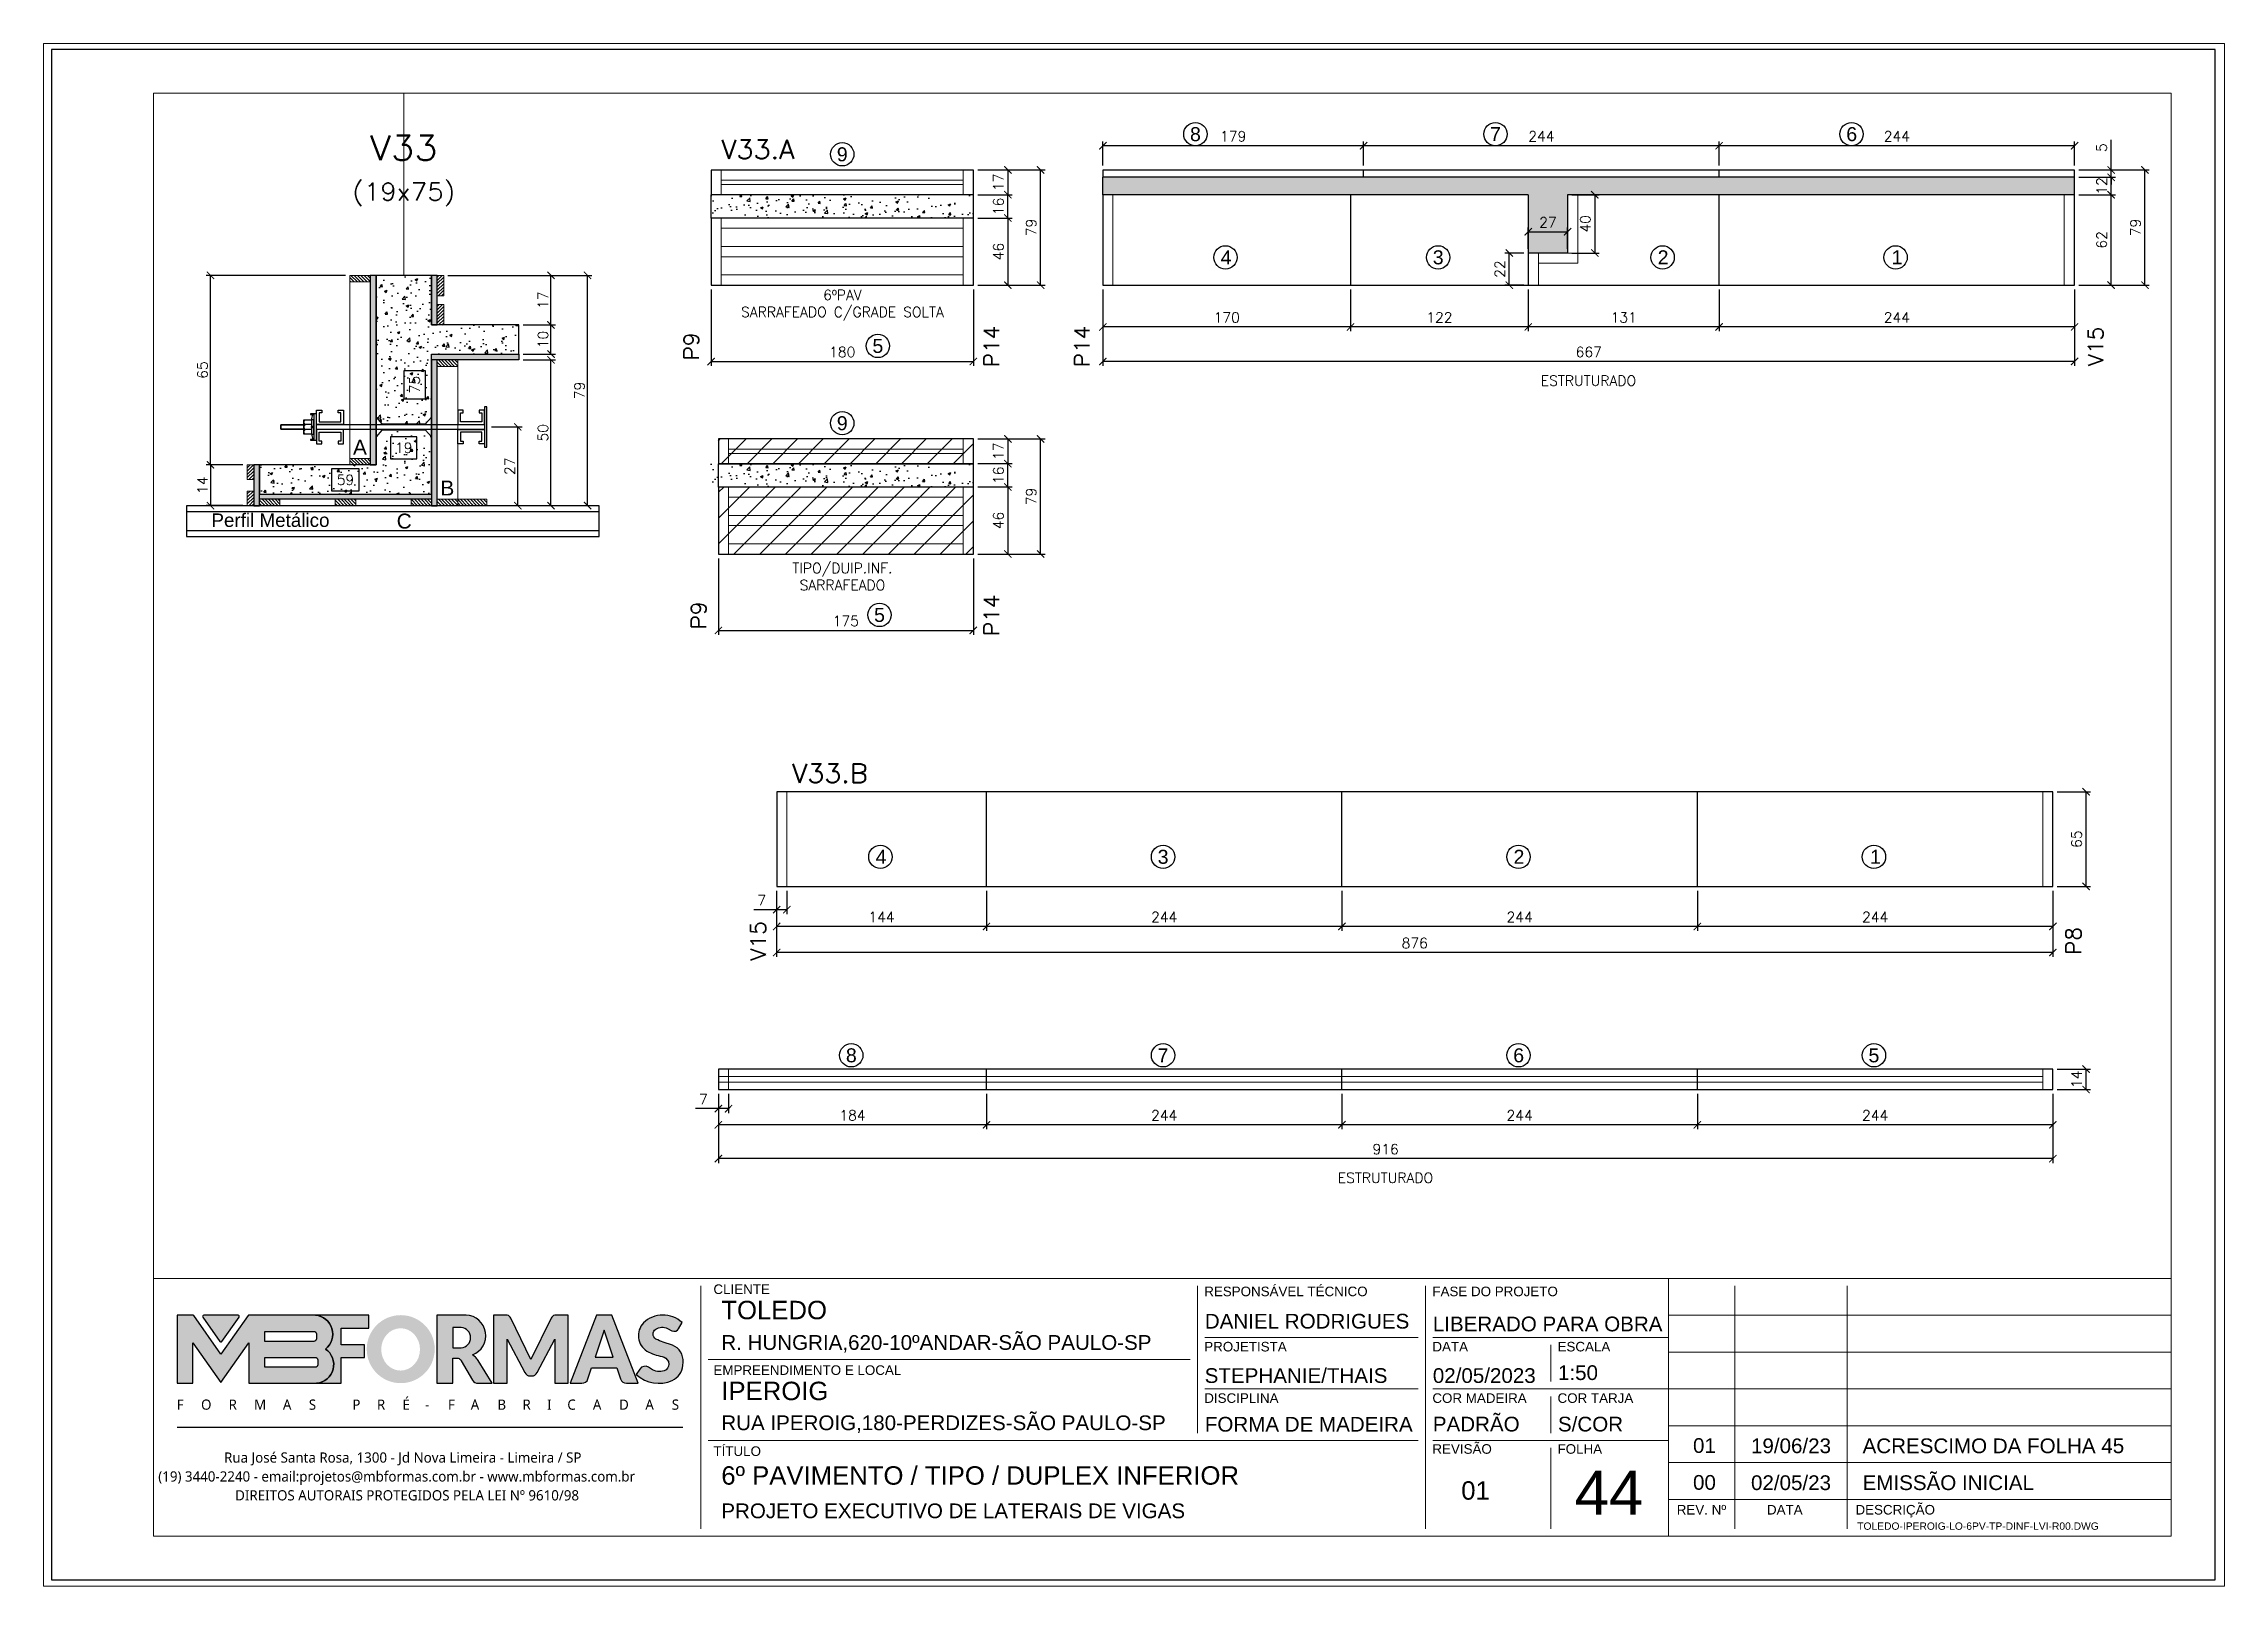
# Paper-space layout '44' of a CAD drawing. Extents: x 399.1 to 428.8, y 284.8 to 305.8.
# The model-space entities are those that its viewports show. They can reach past a viewport. Long polylines and large blocks are cut down to what shows.
import ezdxf
from ezdxf.enums import TextEntityAlignment as Align

# ---------------------------------------------------------------- set-up
doc = ezdxf.new("R2010")
doc.units = 0
doc.header["$PDMODE"] = 2
doc.header["$PDSIZE"] = 10
doc.linetypes.add('CABLIN', pattern=[0.35, 0.25, -0.1])
doc.linetypes.add('HIDDEN', pattern=[9.525, 6.35, -3.175])
doc.layers.get('0').update_dxf_attribs({"lineweight": 13})
doc.layers.get('Defpoints').update_dxf_attribs({"lineweight": 13})
for name, color, linetype in [('Barra de Ancoragem', 20, 'Continuous'), ('Concreto', 250, 'HIDDEN'), ('Cota', 4, 'Continuous'), ('Cota Seção (2x)', 4, 'Continuous'), ('Hachura', 252, 'CABLIN'), ('MB Logo', 255, 'Continuous'), ('Painéis', 200, 'Continuous'), ('Perfil Metálico', 224, 'Continuous'), ('Reaproveitamento', 251, 'Continuous'), ('Romaneio', 10, 'Continuous'), ('Texto de Titulo', 7, 'Continuous'), ('Texto Qtd Sarr', 242, 'Continuous'), ('Tubo de PVC', 51, 'Continuous')]:
    doc.layers.add(name, color=color, linetype=linetype)
for name, color, linetype, lineweight in [('FOLHA MB', 7, 'Continuous', 13), ('Madeira', 100, 'Continuous', 13), ('N° Folha', 5, 'Continuous', 13), ('Sarr 2.2x7', 40, 'Continuous', 9), ('Texto Seção', 7, 'Continuous', 15)]:
    doc.layers.add(name, color=color, linetype=linetype, lineweight=lineweight)
doc.layers.add('Laje_Perimetro', color=7, linetype='Continuous', plot=False)
doc.layers.add('VIEW', color=252, linetype='Continuous', lineweight=13, plot=False)
doc.styles.add('ARIAL', font='arial.ttf', dxfattribs={"oblique": 15, "height": 25})
doc.styles.add('MB_C01', font='arial.ttf', dxfattribs={"height": 1.3})
doc.styles.add('MB_C02', font='arial.ttf', dxfattribs={"height": 2})
doc.styles.add('MB_C03', font='arial.ttf', dxfattribs={"height": 2.5})
doc.styles.add('MB_C04', font='arial.ttf', dxfattribs={"height": 6})
doc.styles.add('MtXpl_Lucida_Sans_Un', font='l_10646.ttf')
doc.styles.add('REGUA-120', font='ROMANS.shx', dxfattribs={"height": 15})
doc.styles.add('ROMANS', font='romans.shx')
doc.dimstyles.new('Cota Paínel', dxfattribs={"dimtxt": 7, "dimasz": 5, "dimexe": 3, "dimexo": 3, "dimgap": 3, "dimtad": 1, "dimdec": 1, "dimzin": 12, "dimdsep": 46, "dimtxsty": 'ROMANS', "dimblk": 'ARCHTICK', "dimcen": 0, "dimclrd": 4, "dimclre": 4, "dimclrt": 1, "dimadec": 1, "dimazin": 3, "dimtfac": 1, "dimtdec": 1, "dimtmove": 0, "dimatfit": 3, "dimldrblk": 'OBLIQUE', "dimfxl": 1, "dimtolj": 1, "dimtzin": 12, "dimarcsym": 0})
doc.dimstyles.new('Cota Seção (2x)', dxfattribs={"dimtxt": 7, "dimasz": 5, "dimexe": 3, "dimexo": 3, "dimgap": 2, "dimtad": 3, "dimdec": 1, "dimlfac": 0.5, "dimzin": 12, "dimdsep": 46, "dimtxsty": 'ROMANS', "dimblk": 'ARCHTICK', "dimcen": 0, "dimclrd": 4, "dimclre": 4, "dimclrt": 1, "dimadec": 1, "dimazin": 3, "dimtfac": 1, "dimtdec": 1, "dimtmove": 0, "dimatfit": 3, "dimldrblk": 'OBLIQUE', "dimfxl": 1, "dimtolj": 1, "dimtzin": 12, "dimarcsym": 0})
doc.dimstyles.new('Cota Seção interna', dxfattribs={"dimtxt": 7, "dimasz": 6, "dimexe": 0.18, "dimexo": 2, "dimgap": -4, "dimtad": 3, "dimdec": 1, "dimlfac": 0.5, "dimzin": 12, "dimdsep": 46, "dimtxsty": 'ROMANS', "dimblk": 'ARCHTICK', "dimcen": 0.09, "dimse1": 1, "dimse2": 1, "dimsd1": 1, "dimsd2": 1, "dimclrd": 180, "dimclre": 5, "dimclrt": 1, "dimadec": 0, "dimazin": 3, "dimtfac": 1, "dimtdec": 1, "dimtofl": 0, "dimtmove": 0, "dimatfit": 3, "dimldrblk": 'ARCHTICK', "dimfxl": 1, "dimtolj": 1, "dimtzin": 0, "dimarcsym": 0})
pattern_1 = [(45, (-12154.4202, 19955.8796), (-1.12253202, 1.12253202), [])]
pattern_2 = [(45, (-12234.4182, 19689.0796), (-1.12253202, 1.12253202), [])]

psp = doc.layouts.new('44')

msp = doc.modelspace()

# ---------------------------------------------------------------- texts
at = {"layer": 'N° Folha', "color": 5, "style": 'MB_C04'}
msp.add_text('44', height=30.306, dxfattribs=at).set_placement((-19630.93, -3923))
at = {"layer": 'Painéis', "color": 1, "char_height": 7, "attachment_point": 5, "style": 'ROMANS'}
for s, insert in [('\\A1;6ºPAV\\PSARRAFEADO C/GRADE SOLTA', (-20133.55, -3093.18)), ('\\A1;ESTRUTURADO', (-19621.47, -3144.97)), ('\\A1;TIPO/DUIP.INF.\\PSARRAFEADO', (-20133.55, -3279.38)), ('\\A1;ESTRUTURADO', (-19760.8, -3691.85))]:
    msp.add_mtext(s, dxfattribs=dict(at, insert=insert))
at = {"layer": 'Romaneio', "color": 0, "style": 'ARIAL'}
for s, p in [('8', (-19891.25, -2975.82)), ('7', (-19685.34, -2975.82)), ('6', (-19440.77, -2975.82)), ('9', (-20133.68, -2989.65)), ('4', (-19870.18, -3060.35)), ('3', (-19724.62, -3060.35)), ('2', (-19570.25, -3060.35)), ('1', (-19409.66, -3060.35)), ('5', (-20109.24, -3121.13)), ('9', (-20133.68, -3174.13)), ('5', (-20108.11, -3305.68)), ('4', (-20107.02, -3471.64)), ('3', (-19913.45, -3471.64)), ('2', (-19669.18, -3471.64)), ('1', (-19424.49, -3471.64)), ('8', (-20127.45, -3607.82)), ('7', (-19913.52, -3607.82)), ('6', (-19669.39, -3607.82)), ('5', (-19425.52, -3607.82))]:
    msp.add_text(s, height=9.6, dxfattribs=at).set_placement(p, align=Align.MIDDLE_CENTER)
at = {"layer": 'Texto Seção', "style": 'REGUA-120', "width": 1.05}
for s, p in [('V33.A', (-20216.8, -2992.75)), ('V33.B', (-20168.2, -3420.82))]:
    msp.add_text(s, height=13, dxfattribs=at).set_placement(p)
for s, p in [('P14', (-20031.25, -3121.55)), ('P14', (-19969.17, -3121.55)), ('V15', (-19273.33, -3121.55)), ('P9', (-20237.29, -3121.55)), ('P14', (-20031.25, -3306.03)), ('P9', (-20232.29, -3306.03)), ('V15', (-20191.41, -3529.38)), ('P8', (-19288.53, -3529.38))]:
    msp.add_text(s, height=10.4, rotation=90, dxfattribs=at).set_placement(p, align=Align.MIDDLE_CENTER)
at = {"layer": 'Texto Seção', "color": 0, "linetype": 'Continuous', "style": 'ARIAL'}
for s, p in [('A', (-20464.74, -3190.61)), ('B', (-20404.74, -3218.61)), ('C', (-20434.37, -3241.28))]:
    msp.add_text(s, height=10.22, dxfattribs=at).set_placement(p, align=Align.MIDDLE_CENTER)
at = {"layer": 'Texto Seção', "style": 'ARIAL'}
msp.add_text('Perfil Metálico', height=9.24, dxfattribs=at).set_placement((-20526.16, -3240.7), align=Align.MIDDLE_CENTER)

# ---------------------------------------------------------------- blocks, each defined once
blk = doc.blocks.new('MB-NOVO')
at = {"layer": 'MB Logo', "linetype": 'Continuous'}
h = blk.add_hatch(color=256, dxfattribs=at)
h.dxf.hatch_style = 1
h.set_gradient(color1=(242, 132, 69), color2=(247, 180, 141), rotation=90, tint=1)
h.paths.add_polyline_path([(-18529.6, 10980.8), (-18475.7, 10980.8, 0.706757), (-18468.7, 11008, 0.681802), (-18476.7, 11034.9), (-18529.4, 11034.9, 0.243712), (-18530.2, 11034.5), (-18551.7, 11003.9), (-18573.3, 11034.5, 0.243712), (-18574.1, 11034.9), (-18586.5, 11034.9), (-18586.5, 10980.8), (-18573.9, 10980.8), (-18573.9, 11012.9), (-18551.7, 10981.5), (-18529.6, 11012.9)])
h.paths.add_polyline_path([(-18516.8, 11014.1), (-18516.8, 11022), (-18477.8, 11022, -0.414214), (-18475.8, 11020), (-18475.8, 11016.1, -0.414214), (-18477.8, 11014.1)], flags=16)
h.paths.add_polyline_path([(-18516.8, 11001.4), (-18476.8, 11001.4, -0.414214), (-18474.8, 10999.4), (-18474.8, 10995.5, -0.414214), (-18476.8, 10993.5), (-18516.8, 10993.5)], flags=16)
at = {"layer": 'MB Logo', "true_color": 0x262626}
h = blk.add_hatch(color=250, dxfattribs=at)
h.dxf.hatch_style = 1
h.paths.add_polyline_path([(-18537.3, 11033.3, 0.60809), (-18538.1, 11034.9), (-18565.3, 11034.9, 0.60809), (-18566.1, 11033.3), (-18552.5, 11014, 0.518202), (-18550.9, 11014)])
h = blk.add_hatch(color=250, dxfattribs=at)
h.dxf.hatch_style = 1
h.paths.add_polyline_path([(-18456.2, 11011.3), (-18456.2, 11024.6), (-18434.2, 11024.6), (-18434.2, 11034.9), (-18476.7, 11034.9, -0.681802), (-18468.7, 11008, -0.706757), (-18475.7, 10980.8), (-18456.2, 10980.8), (-18456.2, 11001.4), (-18437.8, 11001.4), (-18437.8, 11011.3)])
h = blk.add_hatch(color=250, dxfattribs=at)
h.dxf.hatch_style = 1
h.paths.add_polyline_path([(-18435.9, 11007.9, 1), (-18381.9, 11007.9, 1)])
edge = h.paths.add_edge_path(flags=16)
edge.add_ellipse((-18409, 11007.7), major_axis=(0, 16.8), ratio=0.916255, start_angle=0, end_angle=360)
h = blk.add_hatch(color=250, dxfattribs=at)
h.dxf.hatch_style = 1
h.paths.add_polyline_path([(-18357, 11034.9), (-18380.2, 11034.9), (-18380.2, 10980.8), (-18367.6, 10980.8), (-18367.6, 11000.7), (-18363.4, 11000.7, -0.195765), (-18360.9, 10998.9), (-18351.8, 10983.2, 0.261385), (-18347.5, 10980.8), (-18336.4, 10980.8), (-18347.5, 10999, 0.082429), (-18349.6, 11001.5), (-18351.9, 11003.4, 0.81838)])
h.paths.add_polyline_path([(-18360.8, 11009), (-18367.6, 11009), (-18367.6, 11025), (-18360.8, 11025, -0.92578)], flags=16)
h = blk.add_hatch(color=250, dxfattribs=at)
h.dxf.hatch_style = 1
h.paths.add_polyline_path([(-18286.6, 11015.9), (-18286.6, 10980.8), (-18275.8, 10980.8), (-18275.8, 11034.9), (-18286.6, 11034.9, 0.216647), (-18289.4, 11032.4), (-18305.5, 10999.8), (-18321.6, 11032.7, 0.199908), (-18324.3, 11034.9), (-18335.2, 11034.9), (-18335.2, 10980.8), (-18324.3, 10980.8), (-18324.3, 11015.9), (-18310.4, 10989.3, 0.279644), (-18306, 10986.6, 0.340986), (-18300.5, 10989.3)])
h = blk.add_hatch(color=250, dxfattribs=at)
h.dxf.hatch_style = 1
h.paths.add_polyline_path([(-18274.4, 10980.8), (-18265, 10980.8, 0.322517), (-18260.2, 10984.3), (-18257.3, 10993), (-18237.2, 10993), (-18234.3, 10984.3, 0.322517), (-18229.5, 10980.8), (-18220.3, 10980.8), (-18241.2, 11034.9), (-18253.4, 11034.9)])
h.paths.add_polyline_path([(-18254.4, 11001.6), (-18247.3, 11023), (-18240.1, 11001.6)], flags=16)
h = blk.add_hatch(color=250, dxfattribs=at)
h.dxf.hatch_style = 1
h.paths.add_polyline_path([(-18206, 11024, -0.247671), (-18196.9, 11024.3), (-18193.5, 11022.5, 0.40799), (-18188.2, 11024.1), (-18185.4, 11029.1, 0.392837), (-18216.2, 11028.7, 0.467779), (-18213.3, 11006.3, 0.077523), (-18201.2, 11002.1, -0.214206), (-18196.1, 10997.9, -0.284295), (-18198.2, 10991.4, -0.26924), (-18208.8, 10991.6), (-18212.2, 10993.6, 0.407727), (-18219, 10992.1), (-18221.8, 10987.7, 0.296878), (-18193.2, 10983.1, 0.272251), (-18184.9, 10995.3), (-18184.6, 10997.9, 0.348906), (-18193.7, 11011.2), (-18200.4, 11013.5, -0.045018), (-18205.8, 11015.7, -0.618284)])
at = {"layer": 'MB Logo', "linetype": 'Continuous'}
blk.add_line((-18586.5, 10945.9), (-18184.8, 10945.9), dxfattribs=at)
at = {"layer": 'MB Logo', "color": 23, "linetype": 'Continuous', "true_color": 0xf28445}
for points in [[(-18573.3, 11034.5, 0.243712), (-18574.1, 11034.9), (-18586.5, 11034.9), (-18586.5, 10980.8), (-18573.9, 10980.8), (-18573.9, 11012.9), (-18551.7, 10981.5), (-18529.6, 11012.9), (-18529.6, 10980.8), (-18475.7, 10980.8, 0.706757), (-18468.7, 11008, 0.681802), (-18476.7, 11034.9), (-18529.4, 11034.9, 0.243712), (-18530.2, 11034.5), (-18551.7, 11003.9)], [(-18516.8, 11022), (-18477.8, 11022, -0.414214), (-18475.8, 11020), (-18475.8, 11016.1, -0.414214), (-18477.8, 11014.1), (-18516.8, 11014.1)], [(-18516.8, 11001.4), (-18476.8, 11001.4, -0.414214), (-18474.8, 10999.4), (-18474.8, 10995.5, -0.414214), (-18476.8, 10993.5), (-18516.8, 10993.5)]]:
    blk.add_lwpolyline(points, format="xyb", close=True, dxfattribs=at)
at = {"layer": 'MB Logo', "color": 250, "true_color": 0x262626}
for points in [[(-18537.3, 11033.3, 0.60809), (-18538.1, 11034.9), (-18565.3, 11034.9, 0.60809), (-18566.1, 11033.3), (-18552.5, 11014, 0.518202), (-18550.9, 11014)], [(-18437.8, 11011.3), (-18456.2, 11011.3), (-18456.2, 11024.6), (-18434.2, 11024.6), (-18434.2, 11034.9), (-18476.7, 11034.9, -0.681802), (-18468.7, 11008, -0.706757), (-18475.7, 10980.8), (-18456.2, 10980.8), (-18456.2, 11001.4), (-18437.8, 11001.4)], [(-18347.5, 10980.8), (-18336.4, 10980.8), (-18347.5, 10999, 0.082429), (-18349.6, 11001.5), (-18351.9, 11003.4, 0.81838), (-18357, 11034.9), (-18380.2, 11034.9), (-18380.2, 10980.8), (-18367.6, 10980.8), (-18367.6, 11000.7), (-18363.4, 11000.7, -0.209789), (-18360.8, 10998.7), (-18351.8, 10983.2, 0.261385)], [(-18286.6, 11015.9), (-18286.6, 10980.8), (-18275.8, 10980.8), (-18275.8, 11034.9), (-18286.6, 11034.9, 0.216647), (-18289.4, 11032.4), (-18305.5, 10999.8), (-18321.5, 11032.4, 0.216647), (-18324.3, 11034.9), (-18335.2, 11034.9), (-18335.2, 10980.8), (-18324.3, 10980.8), (-18324.3, 11015.9), (-18310.4, 10989.3, 0.279644), (-18306, 10986.6), (-18304.9, 10986.6, 0.279644), (-18300.5, 10989.3)], [(-18265, 10980.8, 0.322517), (-18260.2, 10984.3), (-18257.3, 10993), (-18237.2, 10993), (-18234.3, 10984.3, 0.322517), (-18229.5, 10980.8), (-18220.3, 10980.8), (-18241.2, 11034.9), (-18253.4, 11034.9), (-18274.4, 10980.8)], [(-18206.2, 11015.9, -0.549626), (-18206.4, 11023.8, -0.258723), (-18196.9, 11024.3), (-18193.5, 11022.5, 0.40799), (-18188.2, 11024.1), (-18185.4, 11029.1, 0.392837), (-18216.2, 11028.7, 0.467779), (-18213.3, 11006.3, 0.077523), (-18201.2, 11002.1, -0.203897), (-18196.3, 10998.2), (-18196.1, 10997.8, -0.267611), (-18198, 10991.6), (-18198.5, 10991.3, -0.261145), (-18208.8, 10991.6), (-18212.2, 10993.6, 0.407727), (-18219, 10992.1), (-18221.8, 10987.7, 0.296878), (-18193.2, 10983.1, 0.265963), (-18184.9, 10994.9), (-18184.7, 10997.6, 0.340466), (-18193.1, 11011), (-18200.4, 11013.5, -0.049298)], [(-18367.6, 11009), (-18360.8, 11009, 0.92578), (-18360.8, 11025), (-18367.6, 11025)]]:
    blk.add_lwpolyline(points, format="xyb", close=True, dxfattribs=at)
blk.add_lwpolyline([(-18247.3, 11023), (-18254.4, 11001.6), (-18240.1, 11001.6)], close=True, dxfattribs=at)
at = {"layer": 'MB Logo', "color": 250, "true_color": 0x262626, "style": 'MtXpl_Lucida_Sans_Un'}
for s, height, p in [('F', 8.12, (-18586.8, 10959.8)), ('O', 8.12, (-18567.5, 10959.8)), ('R', 8.12, (-18545.6, 10959.8)), ('M', 8.12, (-18525.4, 10959.8)), ('A', 8.12, (-18502.5, 10959.8)), ('S', 8.12, (-18481.9, 10959.8)), ('P', 8.12, (-18447.3, 10959.8)), ('R', 8.12, (-18427.8, 10959.8)), ('É', 8.12, (-18407.5, 10959.8)), ('F', 8.12, (-18371.4, 10959.8)), ('A', 8.12, (-18353.3, 10959.8)), ('B', 8.12, (-18332.1, 10959.8)), ('R', 8.12, (-18312.2, 10959.8)), ('I', 8.12, (-18292.7, 10959.8)), ('C', 8.12, (-18276.6, 10959.8)), ('A', 8.12, (-18256.3, 10959.8)), ('D', 8.12, (-18235.5, 10959.8)), ('A', 8.12, (-18214.6, 10959.8)), ('S', 8.12, (-18193.6, 10959.8)), ('-', 8.12, (-18389.6, 10959.8)), ('DIREITOS AUTORAIS PROTEGIDOS PELA LEI Nº 9610/98', 8.122, (-18540.4, 10887.8))]:
    blk.add_text(s, height=height, dxfattribs=at).set_placement(p)
at = {"layer": 'MB Logo', "style": 'MtXpl_Lucida_Sans_Un'}
for s, p in [('Rua José Santa Rosa, 1300 - Jd Nova Limeira - Limeira / SP', (-18549.2, 10917.8)), ('(19) 3440-2240 - email:projetos@mbformas.com.br - www.mbformas.com.br', (-18601.5, 10902.8))]:
    blk.add_text(s, height=8.122, dxfattribs=at).set_placement(p)
blk = doc.blocks.new('A$C169d8357')
at = {"layer": 'FOLHA MB', "color": 1}
for p, q in [((1109.8, 356.7), (70, 356.7)), ((445.6, 351.7), (445.6, 185)), ((786.6, 351.7), (786.6, 250.7)), ((943.1, 351.7), (943.1, 185)), ((1109.8, 356.7), (1109.8, 179.9)), ((1455, 356.7), (1109.8, 356.7)), ((1155.3, 185), (1155.3, 351.7)), ((1232.6, 351.7), (1232.6, 185)), ((1455, 331.5), (1109.8, 331.5)), ((938.1, 316.3), (791.6, 316.3)), ((1109.8, 316.3), (948.2, 316.3)), ((781.5, 301.2), (450.7, 301.2)), ((1029, 311.3), (1029, 286)), ((1455, 306.2), (1109.8, 306.2)), ((938.1, 281), (791.6, 281)), ((1109.8, 281), (948.2, 281)), ((1029, 275.9), (1029, 250.7)), ((1455, 281), (1109.8, 281)), ((1455, 255.7), (1109.8, 255.7)), ((938.1, 245.6), (450.7, 245.6)), ((1109.8, 245.6), (948.2, 245.6)), ((1029, 240.6), (1029, 185)), ((1455, 230.4), (1109.8, 230.4)), ((1455, 205.2), (1109.8, 205.2))]:
    blk.add_line(p, q, dxfattribs=at)
for points in [[(0, 1199.9), (0, 149.9), (1485, 149.9), (1485, 1199.9)], [(70, 1169.9), (70, 179.9), (1455, 179.9), (1455, 1169.9)]]:
    blk.add_lwpolyline(points, close=True, dxfattribs=at)
at = {"layer": 'MB Logo', "xscale": 0.8642040370897565, "yscale": 0.8642040370897565, "zscale": 0.8642040370897565}
blk.add_blockref('MB-NOVO', (16148.7, -9204.8), dxfattribs=at)
at = {"layer": 'FOLHA MB', "color": 6}
for s, height, style, p in [('CLIENTE', 6.57, 'MB_C01', (454.3, 346.1)), ('RESPONSÁVEL TÉCNICO', 6.566, 'MB_C01', (791.2, 344.6)), ('FASE DO PROJETO', 6.566, 'MB_C01', (947.8, 344.6)), ('R. HUNGRIA,620-10ºANDAR-SÃO PAULO-SP', 10.102, 'MB_C02', (459.7, 307.8)), ('PROJETISTA', 6.57, 'MB_C01', (791.2, 306.7)), ('DATA', 6.57, 'MB_C01', (947.8, 306.7)), ('ESCALA', 6.57, 'MB_C01', (1033.7, 306.7)), ('EMPREENDIMENTO E LOCAL', 6.566, 'MB_C01', (454.3, 290.6)), ('DISCIPLINA', 6.57, 'MB_C01', (791.2, 271.4)), ('COR MADEIRA', 6.566, 'MB_C01', (947.8, 271.4)), ('COR TARJA', 6.57, 'MB_C01', (1033.7, 271.4)), ('RUA IPEROIG,180-PERDIZES-SÃO PAULO-SP', 10.102, 'MB_C02', (459.7, 252.7)), ('TÍTULO', 6.57, 'MB_C01', (454.3, 235)), ('REVISÃO', 6.57, 'MB_C01', (947.8, 236.5)), ('FOLHA', 6.57, 'MB_C01', (1033.7, 236.5)), ('PROJETO EXECUTIVO DE LATERAIS DE VIGAS', 10.102, 'MB_C02', (459.7, 192.3))]:
    blk.add_text(s, height=height, dxfattribs=dict(at, style=style)).set_placement(p)
at = {"layer": 'FOLHA MB', "color": 5}
for s, height, style, p in [('TOLEDO', 12.63, 'MB_C03', (459.7, 328.8)), ('DANIEL RODRIGUES', 10.102, 'MB_C02', (791.6, 322.4)), ('LIBERADO PARA OBRA', 10.102, 'MB_C02', (948.1, 320.5)), ('IPEROIG', 12.63, 'MB_C03', (459.7, 273.3)), ('STEPHANIE/THAIS', 10.102, 'MB_C02', (791.5, 285.1)), ('02/05/2023', 10.1, 'MB_C02', (948.1, 285.1)), ('1:50', 10.1, 'MB_C02', (1034, 287.1)), ('FORMA DE MADEIRA', 10.102, 'MB_C02', (791.6, 251.7)), ('PADRÃO', 10.1, 'MB_C02', (948.1, 251.8)), ('S/COR', 10.1, 'MB_C02', (1034, 251.8)), ('01', 10.1, 'MB_C02', (1126.7, 237.1)), ('19/06/23', 10.1, 'MB_C02', (1166.5, 236.9)), ('ACRESCIMO DA FOLHA 45', 10.102, 'MB_C02', (1243.1, 236.9)), ('6º PAVIMENTO / TIPO / DUPLEX INFERIOR', 12.628, 'MB_C03', (459.7, 215.3)), ('01', 12.63, 'MB_C03', (967.6, 205)), ('00', 10.1, 'MB_C02', (1126.7, 211.8)), ('02/05/23', 10.1, 'MB_C02', (1166.5, 211.6)), ('EMISSÃO INICIAL', 10.102, 'MB_C02', (1243.1, 211.6))]:
    blk.add_text(s, height=height, dxfattribs=dict(at, style=style)).set_placement(p)
at = {"layer": 'FOLHA MB', "color": 6, "style": 'MB_C01'}
for s, p in [('REV. Nº', (1132.5, 198.1)), ('DATA', (1189.7, 198.1)), ('DESCRIÇÃO', (1265.5, 198.1))]:
    blk.add_text(s, height=6.57, dxfattribs=at).set_placement(p, align=Align.MIDDLE_CENTER)
at = {"layer": 'FOLHA MB', "insert": (1239.4, 189.4), "char_height": 5.051, "width": 210.818, "attachment_point": 1, "style": 'MB_C04'}
blk.add_mtext('TOLEDO-IPEROIG-LO-6PV-TP-DINF-LVI-R00.DWG', dxfattribs=at)
blk = doc.blocks.new('*D1430')
at = {"layer": 'Cota Seção (2x)', "color": 180, "lineweight": -2, "transparency": 16777216}
for p, q in [((-20465.2, -3205.5), (-20484.2, -3205.5)), ((-20484.2, -3205.5), (-20484.2, -3220.5)), ((-20465.2, -3220.5), (-20465.2, -3205.5)), ((-20484.2, -3220.5), (-20465.2, -3220.5))]:
    blk.add_line(p, q, dxfattribs=at)
at = {"layer": 'Defpoints', "color": 0, "transparency": 16777216}
for p in [(-20533.7, -3222.7), (-20533.7, -3224.5), (-20415.7, -3222.7)]:
    blk.add_point(p, dxfattribs=at)
at = {"layer": 'Cota Seção (2x)', "color": 1, "transparency": 16777216, "insert": (-20474.7, -3213), "char_height": 7, "attachment_point": 5, "style": 'ROMANS'}
blk.add_mtext('\\A1;59', dxfattribs=at)
blk = doc.blocks.new('_ArchTick')
at = {"color": 0, "linetype": 'ByBlock', "const_width": 0.15}
blk.add_lwpolyline([(-0.5, -0.5), (0.5, 0.5)], dxfattribs=at)
blk = doc.blocks.new('DSADSAD')
at = {"layer": 'Barra de Ancoragem'}
for p, q in [((-12991, 7698.4), (-13009.2, 7698.4)), ((-13005.1, 7696.9), (-13008.6, 7697.6)), ((-12995.1, 7696.9), (-12991.5, 7697.6))]:
    blk.add_line(p, q, dxfattribs=at)
at = {"layer": 'Barra de Ancoragem', "flags": 128}
for points in [[(-13009.2, 7700.2), (-12991, 7700.2), (-12991, 7698.4), (-13009.2, 7698.4)], [(-13008.6, 7698.4), (-13008.6, 7696), (-13009.2, 7696), (-13009.2, 7698.4)], [(-12995.1, 7698.4), (-12995.1, 7696.9), (-13005.1, 7696.9), (-13005.1, 7698.4)], [(-12991, 7698.4), (-12991, 7696), (-12991.5, 7696), (-12991.5, 7698.4)]]:
    blk.add_lwpolyline(points, close=True, dxfattribs=at)
for points in [[(-13005.1, 7696.9), (-13005.1, 7691.6), (-12995.1, 7691.6), (-12995.1, 7696.9)], [(-13000.4, 7696.9), (-13000.4, 7698.4), (-12999.8, 7698.4), (-12999.8, 7696.9), (-13000.4, 7696.9), (-12999.8, 7696.9)]]:
    blk.add_lwpolyline(points, dxfattribs=at)
for points in [[(-13001.9, 7696.9), (-13001.9, 7692.8, 0.666667), (-12998.3, 7692.8, 0.666667)], [(-12998.3, 7696.9), (-12998.3, 7692.8, 0.729796), (-12995.1, 7692.8, 0.729796)]]:
    blk.add_lwpolyline(points, format="xyb", dxfattribs=at)
at = {"layer": 'Barra de Ancoragem'}
blk.add_arc((-13003.5, 7693.3), 1.7, 197.7564, 342.2436, dxfattribs=at)
blk = doc.blocks.new('*D1431')
at = {"layer": 'Cota', "color": 4, "lineweight": -2, "transparency": 16777216}
for p, q in [((-20374.5, -3176.7), (-20353.4, -3176.7)), ((-20356.4, -3230.7), (-20356.4, -3176.7)), ((-20374.7, -3230.7), (-20353.4, -3230.7))]:
    blk.add_line(p, q, dxfattribs=at)
at = {"layer": 'Defpoints', "color": 0, "transparency": 16777216}
for p in [(-20377.5, -3176.7), (-20356.4, -3176.7), (-20377.7, -3230.7)]:
    blk.add_point(p, dxfattribs=at)
at = {"layer": 'Cota', "color": 4, "lineweight": -2, "transparency": 16777216, "xscale": 5, "yscale": 5, "zscale": 5}
for p, rotation in [((-20356.4, -3176.7), 90), ((-20356.4, -3230.7), 270)]:
    blk.add_blockref('_ArchTick', p, dxfattribs=dict(at, rotation=rotation))
at = {"layer": 'Cota', "color": 1, "transparency": 16777216, "insert": (-20361.9, -3203.7), "char_height": 7, "attachment_point": 5, "rotation": 90, "style": 'ROMANS'}
blk.add_mtext('\\A1;27', dxfattribs=at)
blk = doc.blocks.new('_OBLIQUE')
at = {"color": 0, "linetype": 'ByBlock', "lineweight": -2}
for p, q in [((0, 0), (-1, 0)), ((-0.5, -0.5), (0.5, 0.5))]:
    blk.add_line(p, q, dxfattribs=at)
blk = doc.blocks.new('titulo1')
at = {"layer": 'Defpoints', "color": 252, "linetype": 'HIDDEN', "ltscale": 2}
blk.add_line((0, 0), (0, 125), dxfattribs=at)
at = {"layer": 'Defpoints', "style": 'ROMANS', "oblique": 15}
blk.add_attdef('FOLHA', text='', height=10, dxfattribs=at).set_placement((0, 15.6), align=Align.MIDDLE_CENTER)
at = {"layer": 'Texto Qtd Sarr', "color": 3, "style": 'ROMANS', "oblique": 15}
for tag, height, p in [('TITULO', 17, (0, 71.4)), ('SEÇÃO', 12, (0, 41.5))]:
    blk.add_attdef(tag, text='', height=height, dxfattribs=at).set_placement(p, align=Align.MIDDLE_CENTER)
blk = doc.blocks.new('*D1432')
at = {"layer": 'Cota', "color": 4, "lineweight": -2, "transparency": 16777216}
for p, q in [((-20352.7, -3130.7), (-20330.6, -3130.7)), ((-20333.6, -3230.7), (-20333.6, -3130.7)), ((-20370.3, -3230.7), (-20330.6, -3230.7))]:
    blk.add_line(p, q, dxfattribs=at)
at = {"layer": 'Defpoints', "color": 0, "transparency": 16777216}
for p in [(-20355.7, -3130.7), (-20333.6, -3130.7), (-20373.3, -3230.7)]:
    blk.add_point(p, dxfattribs=at)
at = {"layer": 'Cota', "color": 4, "lineweight": -2, "transparency": 16777216, "xscale": 5, "yscale": 5, "zscale": 5}
for p, rotation in [((-20333.6, -3130.7), 90), ((-20333.6, -3230.7), 270)]:
    blk.add_blockref('_ArchTick', p, dxfattribs=dict(at, rotation=rotation))
at = {"layer": 'Cota', "color": 1, "transparency": 16777216, "insert": (-20339.1, -3180.7), "char_height": 7, "attachment_point": 5, "rotation": 90, "style": 'ROMANS'}
blk.add_mtext('\\A1;50', dxfattribs=at)
blk = doc.blocks.new('*D1433')
at = {"layer": 'Cota', "color": 4, "lineweight": -2, "transparency": 16777216}
for p, q in [((-20352.7, -3106.7), (-20330.6, -3106.7)), ((-20333.6, -3126.7), (-20333.6, -3106.7)), ((-20352.7, -3126.7), (-20330.6, -3126.7))]:
    blk.add_line(p, q, dxfattribs=at)
at = {"layer": 'Defpoints', "color": 0, "transparency": 16777216}
for p in [(-20355.7, -3106.7), (-20333.6, -3106.7), (-20355.7, -3126.7)]:
    blk.add_point(p, dxfattribs=at)
at = {"layer": 'Cota', "color": 4, "lineweight": -2, "transparency": 16777216, "xscale": 5, "yscale": 5, "zscale": 5}
for p, rotation in [((-20333.6, -3106.7), 90), ((-20333.6, -3126.7), 270)]:
    blk.add_blockref('_ArchTick', p, dxfattribs=dict(at, rotation=rotation))
at = {"layer": 'Cota', "color": 1, "transparency": 16777216, "insert": (-20339.1, -3116.7), "char_height": 7, "attachment_point": 5, "rotation": 90, "style": 'ROMANS'}
blk.add_mtext('\\A1;10', dxfattribs=at)
blk = doc.blocks.new('*D1434')
at = {"layer": 'Cota', "color": 4, "lineweight": -2, "transparency": 16777216}
for p, q in [((-20404.3, -3072.7), (-20330.6, -3072.7)), ((-20333.6, -3106.7), (-20333.6, -3072.7)), ((-20352.7, -3106.7), (-20330.6, -3106.7))]:
    blk.add_line(p, q, dxfattribs=at)
at = {"layer": 'Defpoints', "color": 0, "transparency": 16777216}
for p in [(-20407.3, -3072.7), (-20333.6, -3072.7), (-20355.7, -3106.7)]:
    blk.add_point(p, dxfattribs=at)
at = {"layer": 'Cota', "color": 4, "lineweight": -2, "transparency": 16777216, "xscale": 5, "yscale": 5, "zscale": 5}
for p, rotation in [((-20333.6, -3072.7), 90), ((-20333.6, -3106.7), 270)]:
    blk.add_blockref('_ArchTick', p, dxfattribs=dict(at, rotation=rotation))
at = {"layer": 'Cota', "color": 1, "transparency": 16777216, "insert": (-20339.1, -3089.7), "char_height": 7, "attachment_point": 5, "rotation": 90, "style": 'ROMANS'}
blk.add_mtext('\\A1;17', dxfattribs=at)
blk = doc.blocks.new('*D1435')
at = {"layer": 'Cota', "color": 4, "lineweight": -2, "transparency": 16777216}
for p, q in [((-20404.3, -3072.7), (-20305.5, -3072.7)), ((-20308.5, -3230.7), (-20308.5, -3072.7)), ((-20370.3, -3230.7), (-20305.5, -3230.7))]:
    blk.add_line(p, q, dxfattribs=at)
at = {"layer": 'Defpoints', "color": 0, "transparency": 16777216}
for p in [(-20407.3, -3072.7), (-20308.5, -3072.7), (-20373.3, -3230.7)]:
    blk.add_point(p, dxfattribs=at)
at = {"layer": 'Cota', "color": 4, "lineweight": -2, "transparency": 16777216, "xscale": 5, "yscale": 5, "zscale": 5}
for p, rotation in [((-20308.5, -3072.7), 90), ((-20308.5, -3230.7), 270)]:
    blk.add_blockref('_ArchTick', p, dxfattribs=dict(at, rotation=rotation))
at = {"layer": 'Cota', "color": 1, "transparency": 16777216, "insert": (-20314, -3151.7), "char_height": 7, "attachment_point": 5, "rotation": 90, "style": 'ROMANS'}
blk.add_mtext('\\A1;79', dxfattribs=at)
blk = doc.blocks.new('*D1436')
at = {"layer": 'Cota', "color": 4, "lineweight": -2, "transparency": 16777216}
for p, q in [((-20545.1, -3202.7), (-20570.3, -3202.7)), ((-20567.3, -3202.7), (-20567.3, -3230.7)), ((-20545.1, -3230.7), (-20570.3, -3230.7))]:
    blk.add_line(p, q, dxfattribs=at)
at = {"layer": 'Defpoints', "color": 0, "transparency": 16777216}
for p in [(-20542.1, -3202.7), (-20567.3, -3230.7), (-20542.1, -3230.7)]:
    blk.add_point(p, dxfattribs=at)
at = {"layer": 'Cota', "color": 4, "lineweight": -2, "transparency": 16777216, "xscale": 5, "yscale": 5, "zscale": 5}
for p, rotation in [((-20567.3, -3202.7), 90), ((-20567.3, -3230.7), 270)]:
    blk.add_blockref('_ArchTick', p, dxfattribs=dict(at, rotation=rotation))
at = {"layer": 'Cota', "color": 1, "transparency": 16777216, "insert": (-20572.8, -3216.7), "char_height": 7, "attachment_point": 5, "rotation": 90, "style": 'ROMANS'}
blk.add_mtext('\\A1;14', dxfattribs=at)
blk = doc.blocks.new('*D1437')
at = {"layer": 'Cota', "color": 4, "lineweight": -2, "transparency": 16777216}
for p, q in [((-20474.7, -3072.7), (-20570.3, -3072.7)), ((-20567.3, -3202.7), (-20567.3, -3072.7)), ((-20545.1, -3202.7), (-20570.3, -3202.7))]:
    blk.add_line(p, q, dxfattribs=at)
at = {"layer": 'Defpoints', "color": 0, "transparency": 16777216}
for p in [(-20567.3, -3072.7), (-20471.7, -3072.7), (-20542.1, -3202.7)]:
    blk.add_point(p, dxfattribs=at)
at = {"layer": 'Cota', "color": 4, "lineweight": -2, "transparency": 16777216, "xscale": 5, "yscale": 5, "zscale": 5}
for p, rotation in [((-20567.3, -3072.7), 90), ((-20567.3, -3202.7), 270)]:
    blk.add_blockref('_ArchTick', p, dxfattribs=dict(at, rotation=rotation))
at = {"layer": 'Cota', "color": 1, "transparency": 16777216, "insert": (-20572.8, -3137.7), "char_height": 7, "attachment_point": 5, "rotation": 90, "style": 'ROMANS'}
blk.add_mtext('\\A1;65', dxfattribs=at)
blk = doc.blocks.new('*D1438')
at = {"layer": 'Cota Seção (2x)', "color": 180, "lineweight": -2, "transparency": 16777216}
for p, q in [((-20425.7, -3183.5), (-20443.7, -3183.5)), ((-20443.7, -3183.5), (-20443.7, -3198.5)), ((-20425.7, -3198.5), (-20425.7, -3183.5)), ((-20443.7, -3198.5), (-20425.7, -3198.5))]:
    blk.add_line(p, q, dxfattribs=at)
at = {"layer": 'Defpoints', "color": 0, "transparency": 16777216}
for p in [(-20453.7, -3170), (-20415.7, -3170), (-20415.7, -3202.5)]:
    blk.add_point(p, dxfattribs=at)
at = {"layer": 'Cota Seção (2x)', "color": 1, "transparency": 16777216, "insert": (-20434.7, -3191), "char_height": 7, "attachment_point": 5, "style": 'ROMANS'}
blk.add_mtext('\\A1;19', dxfattribs=at)
blk = doc.blocks.new('*D1439')
at = {"layer": 'Cota Seção (2x)', "color": 180, "lineweight": -2, "transparency": 16777216}
for p, q in [((-20419.7, -3138.1), (-20434.7, -3138.1)), ((-20434.7, -3138.1), (-20434.7, -3157.4)), ((-20419.7, -3157.4), (-20419.7, -3138.1)), ((-20434.7, -3157.4), (-20419.7, -3157.4))]:
    blk.add_line(p, q, dxfattribs=at)
at = {"layer": 'Defpoints', "color": 0, "transparency": 16777216}
for p in [(-20415.7, -3072.7), (-20415.7, -3072.7), (-20415.7, -3222.7)]:
    blk.add_point(p, dxfattribs=at)
at = {"layer": 'Cota Seção (2x)', "color": 1, "transparency": 16777216, "insert": (-20427.2, -3147.7), "char_height": 7, "attachment_point": 5, "rotation": 90, "style": 'ROMANS'}
blk.add_mtext('\\A1;75', dxfattribs=at)
blk = doc.blocks.new('*D1440')
at = {"layer": 'Cota', "color": 4, "lineweight": -2, "transparency": 16777216}
for p, q in [((-19546.7, -3495), (-19546.7, -3522.4)), ((-19302.7, -3495), (-19302.7, -3522.4)), ((-19302.7, -3519.4), (-19546.7, -3519.4))]:
    blk.add_line(p, q, dxfattribs=at)
at = {"layer": 'Defpoints', "color": 0, "transparency": 16777216}
for p in [(-19546.7, -3492), (-19302.7, -3492), (-19546.7, -3519.4)]:
    blk.add_point(p, dxfattribs=at)
at = {"layer": 'Cota', "color": 4, "lineweight": -2, "transparency": 16777216, "xscale": 5, "yscale": 5, "zscale": 5, "rotation": 180}
blk.add_blockref('_ArchTick', (-19546.7, -3519.4), dxfattribs=at)
at = {"layer": 'Cota', "color": 4, "lineweight": -2, "transparency": 16777216, "xscale": 5, "yscale": 5, "zscale": 5}
blk.add_blockref('_ArchTick', (-19302.7, -3519.4), dxfattribs=at)
at = {"layer": 'Cota', "color": 1, "transparency": 16777216, "insert": (-19424.7, -3512.9), "char_height": 7, "attachment_point": 5, "style": 'ROMANS'}
blk.add_mtext('\\A1;244', dxfattribs=at)
blk = doc.blocks.new('*D1441')
at = {"layer": 'Cota', "color": 4, "lineweight": -2, "transparency": 16777216}
for p, q in [((-19790.7, -3495), (-19790.7, -3522.4)), ((-19546.7, -3495), (-19546.7, -3522.4)), ((-19546.7, -3519.4), (-19790.7, -3519.4))]:
    blk.add_line(p, q, dxfattribs=at)
at = {"layer": 'Defpoints', "color": 0, "transparency": 16777216}
for p in [(-19790.7, -3492), (-19546.7, -3492), (-19790.7, -3519.4)]:
    blk.add_point(p, dxfattribs=at)
at = {"layer": 'Cota', "color": 4, "lineweight": -2, "transparency": 16777216, "xscale": 5, "yscale": 5, "zscale": 5, "rotation": 180}
blk.add_blockref('_ArchTick', (-19790.7, -3519.4), dxfattribs=at)
at = {"layer": 'Cota', "color": 4, "lineweight": -2, "transparency": 16777216, "xscale": 5, "yscale": 5, "zscale": 5}
blk.add_blockref('_ArchTick', (-19546.7, -3519.4), dxfattribs=at)
at = {"layer": 'Cota', "color": 1, "transparency": 16777216, "insert": (-19668.7, -3512.9), "char_height": 7, "attachment_point": 5, "style": 'ROMANS'}
blk.add_mtext('\\A1;244', dxfattribs=at)
blk = doc.blocks.new('*D1442')
at = {"layer": 'Cota', "color": 4, "lineweight": -2, "transparency": 16777216}
for p, q in [((-20034.7, -3495), (-20034.7, -3522.4)), ((-19790.7, -3495), (-19790.7, -3522.4)), ((-19790.7, -3519.4), (-20034.7, -3519.4))]:
    blk.add_line(p, q, dxfattribs=at)
at = {"layer": 'Defpoints', "color": 0, "transparency": 16777216}
for p in [(-20034.7, -3492), (-19790.7, -3492), (-20034.7, -3519.4)]:
    blk.add_point(p, dxfattribs=at)
at = {"layer": 'Cota', "color": 4, "lineweight": -2, "transparency": 16777216, "xscale": 5, "yscale": 5, "zscale": 5, "rotation": 180}
blk.add_blockref('_ArchTick', (-20034.7, -3519.4), dxfattribs=at)
at = {"layer": 'Cota', "color": 4, "lineweight": -2, "transparency": 16777216, "xscale": 5, "yscale": 5, "zscale": 5}
blk.add_blockref('_ArchTick', (-19790.7, -3519.4), dxfattribs=at)
at = {"layer": 'Cota', "color": 1, "transparency": 16777216, "insert": (-19912.7, -3512.9), "char_height": 7, "attachment_point": 5, "style": 'ROMANS'}
blk.add_mtext('\\A1;244', dxfattribs=at)
blk = doc.blocks.new('*D1443')
at = {"layer": 'Cota', "color": 4, "lineweight": -2, "transparency": 16777216}
for p, q in [((-20178.7, -3495), (-20178.7, -3522.4)), ((-20034.7, -3495), (-20034.7, -3522.4)), ((-20034.7, -3519.4), (-20178.7, -3519.4))]:
    blk.add_line(p, q, dxfattribs=at)
at = {"layer": 'Defpoints', "color": 0, "transparency": 16777216}
for p in [(-20178.7, -3492), (-20034.7, -3492), (-20178.7, -3519.4)]:
    blk.add_point(p, dxfattribs=at)
at = {"layer": 'Cota', "color": 4, "lineweight": -2, "transparency": 16777216, "xscale": 5, "yscale": 5, "zscale": 5, "rotation": 180}
blk.add_blockref('_ArchTick', (-20178.7, -3519.4), dxfattribs=at)
at = {"layer": 'Cota', "color": 4, "lineweight": -2, "transparency": 16777216, "xscale": 5, "yscale": 5, "zscale": 5}
blk.add_blockref('_ArchTick', (-20034.7, -3519.4), dxfattribs=at)
at = {"layer": 'Cota', "color": 1, "transparency": 16777216, "insert": (-20106.7, -3512.9), "char_height": 7, "attachment_point": 5, "style": 'ROMANS'}
blk.add_mtext('\\A1;144', dxfattribs=at)
blk = doc.blocks.new('*D1444')
at = {"layer": 'Cota', "color": 4, "lineweight": -2, "transparency": 16777216}
for p, q in [((-19546.7, -3634.3), (-19546.7, -3658.5)), ((-19302.7, -3634.3), (-19302.7, -3658.5)), ((-19302.7, -3655.5), (-19546.7, -3655.5))]:
    blk.add_line(p, q, dxfattribs=at)
at = {"layer": 'Defpoints', "color": 0, "transparency": 16777216}
for p in [(-19546.7, -3631.3), (-19302.7, -3631.3), (-19546.7, -3655.5)]:
    blk.add_point(p, dxfattribs=at)
at = {"layer": 'Cota', "color": 4, "lineweight": -2, "transparency": 16777216, "xscale": 5, "yscale": 5, "zscale": 5, "rotation": 180}
blk.add_blockref('_ArchTick', (-19546.7, -3655.5), dxfattribs=at)
at = {"layer": 'Cota', "color": 4, "lineweight": -2, "transparency": 16777216, "xscale": 5, "yscale": 5, "zscale": 5}
blk.add_blockref('_ArchTick', (-19302.7, -3655.5), dxfattribs=at)
at = {"layer": 'Cota', "color": 1, "transparency": 16777216, "insert": (-19424.7, -3649), "char_height": 7, "attachment_point": 5, "style": 'ROMANS'}
blk.add_mtext('\\A1;244', dxfattribs=at)
blk = doc.blocks.new('*D1445')
at = {"layer": 'Cota', "color": 4, "lineweight": -2, "transparency": 16777216}
for p, q in [((-19790.7, -3634.3), (-19790.7, -3658.5)), ((-19546.7, -3634.3), (-19546.7, -3658.5)), ((-19546.7, -3655.5), (-19790.7, -3655.5))]:
    blk.add_line(p, q, dxfattribs=at)
at = {"layer": 'Defpoints', "color": 0, "transparency": 16777216}
for p in [(-19790.7, -3631.3), (-19546.7, -3631.3), (-19790.7, -3655.5)]:
    blk.add_point(p, dxfattribs=at)
at = {"layer": 'Cota', "color": 4, "lineweight": -2, "transparency": 16777216, "xscale": 5, "yscale": 5, "zscale": 5, "rotation": 180}
blk.add_blockref('_ArchTick', (-19790.7, -3655.5), dxfattribs=at)
at = {"layer": 'Cota', "color": 4, "lineweight": -2, "transparency": 16777216, "xscale": 5, "yscale": 5, "zscale": 5}
blk.add_blockref('_ArchTick', (-19546.7, -3655.5), dxfattribs=at)
at = {"layer": 'Cota', "color": 1, "transparency": 16777216, "insert": (-19668.7, -3649), "char_height": 7, "attachment_point": 5, "style": 'ROMANS'}
blk.add_mtext('\\A1;244', dxfattribs=at)
blk = doc.blocks.new('*D1446')
at = {"layer": 'Cota', "color": 4, "lineweight": -2, "transparency": 16777216}
for p, q in [((-20034.7, -3634.3), (-20034.7, -3658.5)), ((-19790.7, -3634.3), (-19790.7, -3658.5)), ((-19790.7, -3655.5), (-20034.7, -3655.5))]:
    blk.add_line(p, q, dxfattribs=at)
at = {"layer": 'Defpoints', "color": 0, "transparency": 16777216}
for p in [(-20034.7, -3631.3), (-19790.7, -3631.3), (-20034.7, -3655.5)]:
    blk.add_point(p, dxfattribs=at)
at = {"layer": 'Cota', "color": 4, "lineweight": -2, "transparency": 16777216, "xscale": 5, "yscale": 5, "zscale": 5, "rotation": 180}
blk.add_blockref('_ArchTick', (-20034.7, -3655.5), dxfattribs=at)
at = {"layer": 'Cota', "color": 4, "lineweight": -2, "transparency": 16777216, "xscale": 5, "yscale": 5, "zscale": 5}
blk.add_blockref('_ArchTick', (-19790.7, -3655.5), dxfattribs=at)
at = {"layer": 'Cota', "color": 1, "transparency": 16777216, "insert": (-19912.7, -3649), "char_height": 7, "attachment_point": 5, "style": 'ROMANS'}
blk.add_mtext('\\A1;244', dxfattribs=at)
blk = doc.blocks.new('*D1447')
at = {"layer": 'Cota', "color": 4, "lineweight": -2, "transparency": 16777216}
for p, q in [((-20218.7, -3634.3), (-20218.7, -3658.5)), ((-20034.7, -3634.3), (-20034.7, -3658.5)), ((-20034.7, -3655.5), (-20218.7, -3655.5))]:
    blk.add_line(p, q, dxfattribs=at)
at = {"layer": 'Defpoints', "color": 0, "transparency": 16777216}
for p in [(-20218.7, -3631.3), (-20034.7, -3631.3), (-20218.7, -3655.5)]:
    blk.add_point(p, dxfattribs=at)
at = {"layer": 'Cota', "color": 4, "lineweight": -2, "transparency": 16777216, "xscale": 5, "yscale": 5, "zscale": 5, "rotation": 180}
blk.add_blockref('_ArchTick', (-20218.7, -3655.5), dxfattribs=at)
at = {"layer": 'Cota', "color": 4, "lineweight": -2, "transparency": 16777216, "xscale": 5, "yscale": 5, "zscale": 5}
blk.add_blockref('_ArchTick', (-20034.7, -3655.5), dxfattribs=at)
at = {"layer": 'Cota', "color": 1, "transparency": 16777216, "insert": (-20126.7, -3649), "char_height": 7, "attachment_point": 5, "style": 'ROMANS'}
blk.add_mtext('\\A1;184', dxfattribs=at)
blk = doc.blocks.new('*D1448')
at = {"layer": 'Cota', "color": 4, "lineweight": -2, "transparency": 16777216}
for p, q in [((-20218.7, -3634.3), (-20218.7, -3681.7)), ((-19302.7, -3634.3), (-19302.7, -3681.7)), ((-19302.7, -3678.7), (-20218.7, -3678.7))]:
    blk.add_line(p, q, dxfattribs=at)
at = {"layer": 'Defpoints', "color": 0, "transparency": 16777216}
for p in [(-20218.7, -3631.3), (-19302.7, -3631.3), (-20218.7, -3678.7)]:
    blk.add_point(p, dxfattribs=at)
at = {"layer": 'Cota', "color": 4, "lineweight": -2, "transparency": 16777216, "xscale": 5, "yscale": 5, "zscale": 5, "rotation": 180}
blk.add_blockref('_ArchTick', (-20218.7, -3678.7), dxfattribs=at)
at = {"layer": 'Cota', "color": 4, "lineweight": -2, "transparency": 16777216, "xscale": 5, "yscale": 5, "zscale": 5}
blk.add_blockref('_ArchTick', (-19302.7, -3678.7), dxfattribs=at)
at = {"layer": 'Cota', "color": 1, "transparency": 16777216, "insert": (-19760.7, -3672.2), "char_height": 7, "attachment_point": 5, "style": 'ROMANS'}
blk.add_mtext('\\A1;916', dxfattribs=at)
blk = doc.blocks.new('*D1449')
at = {"layer": 'Cota', "color": 4, "lineweight": -2, "transparency": 16777216}
for p, q in [((-20178.7, -3495), (-20178.7, -3540.3)), ((-19302.7, -3495), (-19302.7, -3540.3)), ((-19302.7, -3537.3), (-20178.7, -3537.3))]:
    blk.add_line(p, q, dxfattribs=at)
at = {"layer": 'Defpoints', "color": 0, "transparency": 16777216}
for p in [(-20178.7, -3492), (-19302.7, -3492), (-20178.7, -3537.3)]:
    blk.add_point(p, dxfattribs=at)
at = {"layer": 'Cota', "color": 4, "lineweight": -2, "transparency": 16777216, "xscale": 5, "yscale": 5, "zscale": 5, "rotation": 180}
blk.add_blockref('_ArchTick', (-20178.7, -3537.3), dxfattribs=at)
at = {"layer": 'Cota', "color": 4, "lineweight": -2, "transparency": 16777216, "xscale": 5, "yscale": 5, "zscale": 5}
blk.add_blockref('_ArchTick', (-19302.7, -3537.3), dxfattribs=at)
at = {"layer": 'Cota', "color": 1, "transparency": 16777216, "insert": (-19740.7, -3530.8), "char_height": 7, "attachment_point": 5, "style": 'ROMANS'}
blk.add_mtext('\\A1;876', dxfattribs=at)
blk = doc.blocks.new('*D1450')
at = {"layer": 'Cota', "color": 4, "lineweight": -2, "transparency": 16777216}
for p, q in [((-20178.7, -3495), (-20178.7, -3510.9)), ((-20171.7, -3495), (-20171.7, -3510.9)), ((-20178.7, -3507.9), (-20194.3, -3507.9)), ((-20171.7, -3507.9), (-20178.7, -3507.9))]:
    blk.add_line(p, q, dxfattribs=at)
at = {"layer": 'Defpoints', "color": 0, "transparency": 16777216}
for p in [(-20178.7, -3492), (-20171.7, -3492), (-20178.7, -3507.9)]:
    blk.add_point(p, dxfattribs=at)
at = {"layer": 'Cota', "color": 4, "lineweight": -2, "transparency": 16777216, "xscale": 5, "yscale": 5, "zscale": 5, "rotation": 180}
blk.add_blockref('_ArchTick', (-20178.7, -3507.9), dxfattribs=at)
at = {"layer": 'Cota', "color": 4, "lineweight": -2, "transparency": 16777216, "xscale": 5, "yscale": 5, "zscale": 5}
blk.add_blockref('_ArchTick', (-20171.7, -3507.9), dxfattribs=at)
at = {"layer": 'Cota', "color": 1, "transparency": 16777216, "insert": (-20189, -3501.4), "char_height": 7, "attachment_point": 5, "style": 'ROMANS'}
blk.add_mtext('\\A1;7', dxfattribs=at)
blk = doc.blocks.new('*D1451')
at = {"layer": 'Cota', "color": 4, "lineweight": -2, "transparency": 16777216}
for p, q in [((-20218.7, -3634.3), (-20218.7, -3647.4)), ((-20211.7, -3634.3), (-20211.7, -3647.4)), ((-20218.7, -3644.4), (-20234.3, -3644.4)), ((-20211.7, -3644.4), (-20218.7, -3644.4))]:
    blk.add_line(p, q, dxfattribs=at)
at = {"layer": 'Defpoints', "color": 0, "transparency": 16777216}
for p in [(-20218.7, -3631.3), (-20211.7, -3631.3), (-20218.7, -3644.4)]:
    blk.add_point(p, dxfattribs=at)
at = {"layer": 'Cota', "color": 4, "lineweight": -2, "transparency": 16777216, "xscale": 5, "yscale": 5, "zscale": 5, "rotation": 180}
blk.add_blockref('_ArchTick', (-20218.7, -3644.4), dxfattribs=at)
at = {"layer": 'Cota', "color": 4, "lineweight": -2, "transparency": 16777216, "xscale": 5, "yscale": 5, "zscale": 5}
blk.add_blockref('_ArchTick', (-20211.7, -3644.4), dxfattribs=at)
at = {"layer": 'Cota', "color": 1, "transparency": 16777216, "insert": (-20229, -3637.9), "char_height": 7, "attachment_point": 5, "style": 'ROMANS'}
blk.add_mtext('\\A1;7', dxfattribs=at)
blk = doc.blocks.new('*D1452')
at = {"layer": 'Cota', "color": 4, "lineweight": -2, "transparency": 16777216}
for p, q in [((-19299.7, -3617.3), (-19276.9, -3617.3)), ((-19279.9, -3631.3), (-19279.9, -3617.3)), ((-19299.7, -3631.3), (-19276.9, -3631.3))]:
    blk.add_line(p, q, dxfattribs=at)
at = {"layer": 'Defpoints', "color": 0, "transparency": 16777216}
for p in [(-19302.7, -3617.3), (-19279.9, -3617.3), (-19302.7, -3631.3)]:
    blk.add_point(p, dxfattribs=at)
at = {"layer": 'Cota', "color": 4, "lineweight": -2, "transparency": 16777216, "xscale": 5, "yscale": 5, "zscale": 5}
for p, rotation in [((-19279.9, -3617.3), 90), ((-19279.9, -3631.3), 270)]:
    blk.add_blockref('_ArchTick', p, dxfattribs=dict(at, rotation=rotation))
at = {"layer": 'Cota', "color": 1, "transparency": 16777216, "insert": (-19286.4, -3624.3), "char_height": 7, "attachment_point": 5, "rotation": 90, "style": 'ROMANS'}
blk.add_mtext('\\A1;14', dxfattribs=at)
blk = doc.blocks.new('*D1453')
at = {"layer": 'Cota', "color": 4, "lineweight": -2, "transparency": 16777216}
for p, q in [((-19299.7, -3427), (-19276.9, -3427)), ((-19279.9, -3492), (-19279.9, -3427)), ((-19299.7, -3492), (-19276.9, -3492))]:
    blk.add_line(p, q, dxfattribs=at)
at = {"layer": 'Defpoints', "color": 0, "transparency": 16777216}
for p in [(-19302.7, -3427), (-19279.9, -3427), (-19302.7, -3492)]:
    blk.add_point(p, dxfattribs=at)
at = {"layer": 'Cota', "color": 4, "lineweight": -2, "transparency": 16777216, "xscale": 5, "yscale": 5, "zscale": 5}
for p, rotation in [((-19279.9, -3427), 90), ((-19279.9, -3492), 270)]:
    blk.add_blockref('_ArchTick', p, dxfattribs=dict(at, rotation=rotation))
at = {"layer": 'Cota', "color": 1, "transparency": 16777216, "insert": (-19286.4, -3459.5), "char_height": 7, "attachment_point": 5, "rotation": 90, "style": 'ROMANS'}
blk.add_mtext('\\A1;65', dxfattribs=at)
blk = doc.blocks.new('*D1454')
at = {"layer": 'Cota', "color": 4, "lineweight": -2, "transparency": 16777216}
for p, q in [((-19531.8, -3082.4), (-19531.8, -3111.1)), ((-19287.8, -3082.4), (-19287.8, -3111.1)), ((-19287.8, -3108.1), (-19531.8, -3108.1))]:
    blk.add_line(p, q, dxfattribs=at)
at = {"layer": 'Defpoints', "color": 0, "transparency": 16777216}
for p in [(-19531.8, -3079.4), (-19287.8, -3079.4), (-19531.8, -3108.1)]:
    blk.add_point(p, dxfattribs=at)
at = {"layer": 'Cota', "color": 4, "lineweight": -2, "transparency": 16777216, "xscale": 5, "yscale": 5, "zscale": 5, "rotation": 180}
blk.add_blockref('_ArchTick', (-19531.8, -3108.1), dxfattribs=at)
at = {"layer": 'Cota', "color": 4, "lineweight": -2, "transparency": 16777216, "xscale": 5, "yscale": 5, "zscale": 5}
blk.add_blockref('_ArchTick', (-19287.8, -3108.1), dxfattribs=at)
at = {"layer": 'Cota', "color": 1, "transparency": 16777216, "insert": (-19409.8, -3101.6), "char_height": 7, "attachment_point": 5, "style": 'ROMANS'}
blk.add_mtext('\\A1;244', dxfattribs=at)
blk = doc.blocks.new('*D1455')
at = {"layer": 'Cota', "color": 4, "lineweight": -2, "transparency": 16777216}
for p, q in [((-19662.8, -3082.4), (-19662.8, -3111.1)), ((-19531.8, -3082.4), (-19531.8, -3111.1)), ((-19531.8, -3108.1), (-19662.8, -3108.1))]:
    blk.add_line(p, q, dxfattribs=at)
at = {"layer": 'Defpoints', "color": 0, "transparency": 16777216}
for p in [(-19662.8, -3079.4), (-19531.8, -3079.4), (-19662.8, -3108.1)]:
    blk.add_point(p, dxfattribs=at)
at = {"layer": 'Cota', "color": 4, "lineweight": -2, "transparency": 16777216, "xscale": 5, "yscale": 5, "zscale": 5, "rotation": 180}
blk.add_blockref('_ArchTick', (-19662.8, -3108.1), dxfattribs=at)
at = {"layer": 'Cota', "color": 4, "lineweight": -2, "transparency": 16777216, "xscale": 5, "yscale": 5, "zscale": 5}
blk.add_blockref('_ArchTick', (-19531.8, -3108.1), dxfattribs=at)
at = {"layer": 'Cota', "color": 1, "transparency": 16777216, "insert": (-19597.3, -3101.6), "char_height": 7, "attachment_point": 5, "style": 'ROMANS'}
blk.add_mtext('\\A1;131', dxfattribs=at)
blk = doc.blocks.new('*D1456')
at = {"layer": 'Cota', "color": 4, "lineweight": -2, "transparency": 16777216}
for p, q in [((-19784.8, -3082.4), (-19784.8, -3111.1)), ((-19662.8, -3082.4), (-19662.8, -3111.1)), ((-19662.8, -3108.1), (-19784.8, -3108.1))]:
    blk.add_line(p, q, dxfattribs=at)
at = {"layer": 'Defpoints', "color": 0, "transparency": 16777216}
for p in [(-19784.8, -3079.4), (-19662.8, -3079.4), (-19784.8, -3108.1)]:
    blk.add_point(p, dxfattribs=at)
at = {"layer": 'Cota', "color": 4, "lineweight": -2, "transparency": 16777216, "xscale": 5, "yscale": 5, "zscale": 5, "rotation": 180}
blk.add_blockref('_ArchTick', (-19784.8, -3108.1), dxfattribs=at)
at = {"layer": 'Cota', "color": 4, "lineweight": -2, "transparency": 16777216, "xscale": 5, "yscale": 5, "zscale": 5}
blk.add_blockref('_ArchTick', (-19662.8, -3108.1), dxfattribs=at)
at = {"layer": 'Cota', "color": 1, "transparency": 16777216, "insert": (-19723.8, -3101.6), "char_height": 7, "attachment_point": 5, "style": 'ROMANS'}
blk.add_mtext('\\A1;122', dxfattribs=at)
blk = doc.blocks.new('*D1457')
at = {"layer": 'Cota', "color": 4, "lineweight": -2, "transparency": 16777216}
for p, q in [((-19954.8, -3082.4), (-19954.8, -3111.1)), ((-19784.8, -3082.4), (-19784.8, -3111.1)), ((-19784.8, -3108.1), (-19954.8, -3108.1))]:
    blk.add_line(p, q, dxfattribs=at)
at = {"layer": 'Defpoints', "color": 0, "transparency": 16777216}
for p in [(-19954.8, -3079.4), (-19784.8, -3079.4), (-19954.8, -3108.1)]:
    blk.add_point(p, dxfattribs=at)
at = {"layer": 'Cota', "color": 4, "lineweight": -2, "transparency": 16777216, "xscale": 5, "yscale": 5, "zscale": 5, "rotation": 180}
blk.add_blockref('_ArchTick', (-19954.8, -3108.1), dxfattribs=at)
at = {"layer": 'Cota', "color": 4, "lineweight": -2, "transparency": 16777216, "xscale": 5, "yscale": 5, "zscale": 5}
blk.add_blockref('_ArchTick', (-19784.8, -3108.1), dxfattribs=at)
at = {"layer": 'Cota', "color": 1, "transparency": 16777216, "insert": (-19869.8, -3101.6), "char_height": 7, "attachment_point": 5, "style": 'ROMANS'}
blk.add_mtext('\\A1;170', dxfattribs=at)
blk = doc.blocks.new('*D1470')
at = {"layer": 'Cota', "color": 4, "lineweight": -2, "transparency": 16777216}
for p, q in [((-19954.8, -3082.4), (-19954.8, -3134.8)), ((-19287.8, -3082.4), (-19287.8, -3134.8)), ((-19287.8, -3131.8), (-19954.8, -3131.8))]:
    blk.add_line(p, q, dxfattribs=at)
at = {"layer": 'Defpoints', "color": 0, "transparency": 16777216}
for p in [(-19954.8, -3079.4), (-19287.8, -3079.4), (-19954.8, -3131.8)]:
    blk.add_point(p, dxfattribs=at)
at = {"layer": 'Cota', "color": 4, "lineweight": -2, "transparency": 16777216, "xscale": 5, "yscale": 5, "zscale": 5, "rotation": 180}
blk.add_blockref('_ArchTick', (-19954.8, -3131.8), dxfattribs=at)
at = {"layer": 'Cota', "color": 4, "lineweight": -2, "transparency": 16777216, "xscale": 5, "yscale": 5, "zscale": 5}
blk.add_blockref('_ArchTick', (-19287.8, -3131.8), dxfattribs=at)
at = {"layer": 'Cota', "color": 1, "transparency": 16777216, "insert": (-19621.3, -3125.3), "char_height": 7, "attachment_point": 5, "style": 'ROMANS'}
blk.add_mtext('\\A1;667', dxfattribs=at)
blk = doc.blocks.new('*D1471')
at = {"layer": 'Cota', "color": 4, "lineweight": -2, "transparency": 16777216}
for p, q in [((-19531.8, -2997.4), (-19531.8, -2980.8)), ((-19287.8, -2983.8), (-19531.8, -2983.8)), ((-19287.8, -2997.4), (-19287.8, -2980.8))]:
    blk.add_line(p, q, dxfattribs=at)
at = {"layer": 'Defpoints', "color": 0, "transparency": 16777216}
for p in [(-19531.8, -2983.8), (-19531.8, -3000.4), (-19287.8, -3000.4)]:
    blk.add_point(p, dxfattribs=at)
at = {"layer": 'Cota', "color": 4, "lineweight": -2, "transparency": 16777216, "xscale": 5, "yscale": 5, "zscale": 5, "rotation": 180}
blk.add_blockref('_ArchTick', (-19531.8, -2983.8), dxfattribs=at)
at = {"layer": 'Cota', "color": 4, "lineweight": -2, "transparency": 16777216, "xscale": 5, "yscale": 5, "zscale": 5}
blk.add_blockref('_ArchTick', (-19287.8, -2983.8), dxfattribs=at)
at = {"layer": 'Cota', "color": 1, "transparency": 16777216, "insert": (-19409.8, -2977.3), "char_height": 7, "attachment_point": 5, "style": 'ROMANS'}
blk.add_mtext('\\A1;244', dxfattribs=at)
blk = doc.blocks.new('*D1472')
at = {"layer": 'Cota', "color": 4, "lineweight": -2, "transparency": 16777216}
for p, q in [((-19775.8, -2997.4), (-19775.8, -2980.8)), ((-19531.8, -2983.8), (-19775.8, -2983.8)), ((-19531.8, -2997.4), (-19531.8, -2980.8))]:
    blk.add_line(p, q, dxfattribs=at)
at = {"layer": 'Defpoints', "color": 0, "transparency": 16777216}
for p in [(-19775.8, -2983.8), (-19775.8, -3000.4), (-19531.8, -3000.4)]:
    blk.add_point(p, dxfattribs=at)
at = {"layer": 'Cota', "color": 4, "lineweight": -2, "transparency": 16777216, "xscale": 5, "yscale": 5, "zscale": 5, "rotation": 180}
blk.add_blockref('_ArchTick', (-19775.8, -2983.8), dxfattribs=at)
at = {"layer": 'Cota', "color": 4, "lineweight": -2, "transparency": 16777216, "xscale": 5, "yscale": 5, "zscale": 5}
blk.add_blockref('_ArchTick', (-19531.8, -2983.8), dxfattribs=at)
at = {"layer": 'Cota', "color": 1, "transparency": 16777216, "insert": (-19653.8, -2977.3), "char_height": 7, "attachment_point": 5, "style": 'ROMANS'}
blk.add_mtext('\\A1;244', dxfattribs=at)
blk = doc.blocks.new('*D1473')
at = {"layer": 'Cota', "color": 4, "lineweight": -2, "transparency": 16777216}
for p, q in [((-19954.8, -2997.4), (-19954.8, -2980.8)), ((-19775.8, -2983.8), (-19954.8, -2983.8)), ((-19775.8, -2997.4), (-19775.8, -2980.8))]:
    blk.add_line(p, q, dxfattribs=at)
at = {"layer": 'Defpoints', "color": 0, "transparency": 16777216}
for p in [(-19954.8, -2983.8), (-19954.8, -3000.4), (-19775.8, -3000.4)]:
    blk.add_point(p, dxfattribs=at)
at = {"layer": 'Cota', "color": 4, "lineweight": -2, "transparency": 16777216, "xscale": 5, "yscale": 5, "zscale": 5, "rotation": 180}
blk.add_blockref('_ArchTick', (-19954.8, -2983.8), dxfattribs=at)
at = {"layer": 'Cota', "color": 4, "lineweight": -2, "transparency": 16777216, "xscale": 5, "yscale": 5, "zscale": 5}
blk.add_blockref('_ArchTick', (-19775.8, -2983.8), dxfattribs=at)
at = {"layer": 'Cota', "color": 1, "transparency": 16777216, "insert": (-19865.3, -2977.3), "char_height": 7, "attachment_point": 5, "style": 'ROMANS'}
blk.add_mtext('\\A1;179', dxfattribs=at)
blk = doc.blocks.new('*D1474')
at = {"layer": 'Cota', "color": 4, "lineweight": -2, "transparency": 16777216}
for p, q in [((-20223.7, -3082.4), (-20223.7, -3134.8)), ((-20043.7, -3082.4), (-20043.7, -3134.8)), ((-20223.7, -3131.8), (-20043.7, -3131.8))]:
    blk.add_line(p, q, dxfattribs=at)
at = {"layer": 'Defpoints', "color": 0, "transparency": 16777216}
for p in [(-20223.7, -3079.4), (-20043.7, -3079.4), (-20043.7, -3131.8)]:
    blk.add_point(p, dxfattribs=at)
at = {"layer": 'Cota', "color": 4, "lineweight": -2, "transparency": 16777216, "xscale": 5, "yscale": 5, "zscale": 5, "rotation": 180}
blk.add_blockref('_ArchTick', (-20223.7, -3131.8), dxfattribs=at)
at = {"layer": 'Cota', "color": 4, "lineweight": -2, "transparency": 16777216, "xscale": 5, "yscale": 5, "zscale": 5}
blk.add_blockref('_ArchTick', (-20043.7, -3131.8), dxfattribs=at)
at = {"layer": 'Cota', "color": 1, "transparency": 16777216, "insert": (-20133.7, -3125.3), "char_height": 7, "attachment_point": 5, "style": 'ROMANS'}
blk.add_mtext('\\A1;180', dxfattribs=at)
blk = doc.blocks.new('*D1466')
at = {"layer": 'Cota', "color": 4, "lineweight": -2, "transparency": 16777216}
for p, q in [((-20040.7, -3000.4), (-20017, -3000.4)), ((-20020, -3000.4), (-20020, -3017.4)), ((-20040.7, -3017.4), (-20017, -3017.4))]:
    blk.add_line(p, q, dxfattribs=at)
at = {"layer": 'Defpoints', "color": 0, "transparency": 16777216}
for p in [(-20043.7, -3000.4), (-20043.7, -3017.4), (-20020, -3017.4)]:
    blk.add_point(p, dxfattribs=at)
at = {"layer": 'Cota', "color": 4, "lineweight": -2, "transparency": 16777216, "xscale": 5, "yscale": 5, "zscale": 5}
for p, rotation in [((-20020, -3000.4), 90), ((-20020, -3017.4), 270)]:
    blk.add_blockref('_ArchTick', p, dxfattribs=dict(at, rotation=rotation))
at = {"layer": 'Cota', "color": 1, "transparency": 16777216, "insert": (-20026.5, -3008.9), "char_height": 7, "attachment_point": 5, "rotation": 90, "style": 'ROMANS'}
blk.add_mtext('\\A1;17', dxfattribs=at)
blk = doc.blocks.new('*D1467')
at = {"layer": 'Cota', "color": 4, "lineweight": -2, "transparency": 16777216}
for p, q in [((-20040.7, -3017.4), (-20017, -3017.4)), ((-20020, -3033.4), (-20020, -3017.4)), ((-20040.7, -3033.4), (-20017, -3033.4))]:
    blk.add_line(p, q, dxfattribs=at)
at = {"layer": 'Defpoints', "color": 0, "transparency": 16777216}
for p in [(-20043.7, -3017.4), (-20020, -3017.4), (-20043.7, -3033.4)]:
    blk.add_point(p, dxfattribs=at)
at = {"layer": 'Cota', "color": 4, "lineweight": -2, "transparency": 16777216, "xscale": 5, "yscale": 5, "zscale": 5}
for p, rotation in [((-20020, -3017.4), 90), ((-20020, -3033.4), 270)]:
    blk.add_blockref('_ArchTick', p, dxfattribs=dict(at, rotation=rotation))
at = {"layer": 'Cota', "color": 1, "transparency": 16777216, "insert": (-20026.5, -3025.4), "char_height": 7, "attachment_point": 5, "rotation": 90, "style": 'ROMANS'}
blk.add_mtext('\\A1;16', dxfattribs=at)
blk = doc.blocks.new('*D1468')
at = {"layer": 'Cota', "color": 4, "lineweight": -2, "transparency": 16777216}
for p, q in [((-20040.7, -3033.4), (-20017, -3033.4)), ((-20020, -3033.4), (-20020, -3079.4)), ((-20040.7, -3079.4), (-20017, -3079.4))]:
    blk.add_line(p, q, dxfattribs=at)
at = {"layer": 'Defpoints', "color": 0, "transparency": 16777216}
for p in [(-20043.7, -3033.4), (-20043.7, -3079.4), (-20020, -3079.4)]:
    blk.add_point(p, dxfattribs=at)
at = {"layer": 'Cota', "color": 4, "lineweight": -2, "transparency": 16777216, "xscale": 5, "yscale": 5, "zscale": 5}
for p, rotation in [((-20020, -3033.4), 90), ((-20020, -3079.4), 270)]:
    blk.add_blockref('_ArchTick', p, dxfattribs=dict(at, rotation=rotation))
at = {"layer": 'Cota', "color": 1, "transparency": 16777216, "insert": (-20026.5, -3056.4), "char_height": 7, "attachment_point": 5, "rotation": 90, "style": 'ROMANS'}
blk.add_mtext('\\A1;46', dxfattribs=at)
blk = doc.blocks.new('*D1469')
at = {"layer": 'Cota', "color": 4, "lineweight": -2, "transparency": 16777216}
for p, q in [((-20040.7, -3000.4), (-19994.5, -3000.4)), ((-19997.5, -3079.4), (-19997.5, -3000.4)), ((-20040.7, -3079.4), (-19994.5, -3079.4))]:
    blk.add_line(p, q, dxfattribs=at)
at = {"layer": 'Defpoints', "color": 0, "transparency": 16777216}
for p in [(-20043.7, -3000.4), (-19997.5, -3000.4), (-20043.7, -3079.4)]:
    blk.add_point(p, dxfattribs=at)
at = {"layer": 'Cota', "color": 4, "lineweight": -2, "transparency": 16777216, "xscale": 5, "yscale": 5, "zscale": 5}
for p, rotation in [((-19997.5, -3000.4), 90), ((-19997.5, -3079.4), 270)]:
    blk.add_blockref('_ArchTick', p, dxfattribs=dict(at, rotation=rotation))
at = {"layer": 'Cota', "color": 1, "transparency": 16777216, "insert": (-20004, -3039.9), "char_height": 7, "attachment_point": 5, "rotation": 90, "style": 'ROMANS'}
blk.add_mtext('\\A1;79', dxfattribs=at)
blk = doc.blocks.new('*D1458')
at = {"layer": 'Cota', "color": 4, "lineweight": -2, "transparency": 16777216}
for p, q in [((-19632.8, -3017.4), (-19614.1, -3017.4)), ((-19617.1, -3017.4), (-19617.1, -3057.4)), ((-19632.8, -3057.4), (-19614.1, -3057.4))]:
    blk.add_line(p, q, dxfattribs=at)
at = {"layer": 'Defpoints', "color": 0, "transparency": 16777216}
for p in [(-19635.8, -3017.4), (-19635.8, -3057.4), (-19617.1, -3057.4)]:
    blk.add_point(p, dxfattribs=at)
at = {"layer": 'Cota', "color": 4, "lineweight": -2, "transparency": 16777216, "xscale": 5, "yscale": 5, "zscale": 5}
for p, rotation in [((-19617.1, -3017.4), 90), ((-19617.1, -3057.4), 270)]:
    blk.add_blockref('_ArchTick', p, dxfattribs=dict(at, rotation=rotation))
at = {"layer": 'Cota', "color": 1, "transparency": 16777216, "insert": (-19623.6, -3037.4), "char_height": 7, "attachment_point": 5, "rotation": 90, "style": 'ROMANS'}
blk.add_mtext('\\A1;40', dxfattribs=at)
blk = doc.blocks.new('*D1459')
at = {"layer": 'Cota', "color": 4, "lineweight": -2, "transparency": 16777216}
for p, q in [((-19662.8, -3054.4), (-19662.8, -3039.8)), ((-19662.8, -3042.8), (-19635.8, -3042.8)), ((-19635.8, -3054.4), (-19635.8, -3039.8))]:
    blk.add_line(p, q, dxfattribs=at)
at = {"layer": 'Defpoints', "color": 0, "transparency": 16777216}
for p in [(-19635.8, -3042.8), (-19662.8, -3057.4), (-19635.8, -3057.4)]:
    blk.add_point(p, dxfattribs=at)
at = {"layer": 'Cota', "color": 4, "lineweight": -2, "transparency": 16777216, "xscale": 5, "yscale": 5, "zscale": 5, "rotation": 180}
blk.add_blockref('_ArchTick', (-19662.8, -3042.8), dxfattribs=at)
at = {"layer": 'Cota', "color": 4, "lineweight": -2, "transparency": 16777216, "xscale": 5, "yscale": 5, "zscale": 5}
blk.add_blockref('_ArchTick', (-19635.8, -3042.8), dxfattribs=at)
at = {"layer": 'Cota', "color": 1, "transparency": 16777216, "insert": (-19649.3, -3036.3), "char_height": 7, "attachment_point": 5, "style": 'ROMANS'}
blk.add_mtext('\\A1;27', dxfattribs=at)
blk = doc.blocks.new('*D1460')
at = {"layer": 'Cota', "color": 4, "lineweight": -2, "transparency": 16777216}
for p, q in [((-19665.8, -3057.4), (-19678.8, -3057.4)), ((-19675.8, -3079.4), (-19675.8, -3057.4)), ((-19665.8, -3079.4), (-19678.8, -3079.4))]:
    blk.add_line(p, q, dxfattribs=at)
at = {"layer": 'Defpoints', "color": 0, "transparency": 16777216}
for p in [(-19675.8, -3057.4), (-19662.8, -3057.4), (-19662.8, -3079.4)]:
    blk.add_point(p, dxfattribs=at)
at = {"layer": 'Cota', "color": 4, "lineweight": -2, "transparency": 16777216, "xscale": 5, "yscale": 5, "zscale": 5}
for p, rotation in [((-19675.8, -3057.4), 90), ((-19675.8, -3079.4), 270)]:
    blk.add_blockref('_ArchTick', p, dxfattribs=dict(at, rotation=rotation))
at = {"layer": 'Cota', "color": 1, "transparency": 16777216, "insert": (-19682.3, -3068.4), "char_height": 7, "attachment_point": 5, "rotation": 90, "style": 'ROMANS'}
blk.add_mtext('\\A1;22', dxfattribs=at)
blk = doc.blocks.new('*D1461')
at = {"layer": 'Cota', "color": 4, "lineweight": -2, "transparency": 16777216}
for p, q in [((-20218.7, -3266.9), (-20218.7, -3319.3)), ((-20043.7, -3266.9), (-20043.7, -3319.3)), ((-20218.7, -3316.3), (-20043.7, -3316.3))]:
    blk.add_line(p, q, dxfattribs=at)
at = {"layer": 'Defpoints', "color": 0, "transparency": 16777216}
for p in [(-20218.7, -3263.9), (-20043.7, -3263.9), (-20043.7, -3316.3)]:
    blk.add_point(p, dxfattribs=at)
at = {"layer": 'Cota', "color": 4, "lineweight": -2, "transparency": 16777216, "xscale": 5, "yscale": 5, "zscale": 5, "rotation": 180}
blk.add_blockref('_ArchTick', (-20218.7, -3316.3), dxfattribs=at)
at = {"layer": 'Cota', "color": 4, "lineweight": -2, "transparency": 16777216, "xscale": 5, "yscale": 5, "zscale": 5}
blk.add_blockref('_ArchTick', (-20043.7, -3316.3), dxfattribs=at)
at = {"layer": 'Cota', "color": 1, "transparency": 16777216, "insert": (-20131.2, -3309.8), "char_height": 7, "attachment_point": 5, "style": 'ROMANS'}
blk.add_mtext('\\A1;175', dxfattribs=at)
blk = doc.blocks.new('*D1462')
at = {"layer": 'Cota', "color": 4, "lineweight": -2, "transparency": 16777216}
for p, q in [((-20040.7, -3184.9), (-20017, -3184.9)), ((-20020, -3184.9), (-20020, -3201.9)), ((-20040.7, -3201.9), (-20017, -3201.9))]:
    blk.add_line(p, q, dxfattribs=at)
at = {"layer": 'Defpoints', "color": 0, "transparency": 16777216}
for p in [(-20043.7, -3184.9), (-20043.7, -3201.9), (-20020, -3201.9)]:
    blk.add_point(p, dxfattribs=at)
at = {"layer": 'Cota', "color": 4, "lineweight": -2, "transparency": 16777216, "xscale": 5, "yscale": 5, "zscale": 5}
for p, rotation in [((-20020, -3184.9), 90), ((-20020, -3201.9), 270)]:
    blk.add_blockref('_ArchTick', p, dxfattribs=dict(at, rotation=rotation))
at = {"layer": 'Cota', "color": 1, "transparency": 16777216, "insert": (-20026.5, -3193.4), "char_height": 7, "attachment_point": 5, "rotation": 90, "style": 'ROMANS'}
blk.add_mtext('\\A1;17', dxfattribs=at)
blk = doc.blocks.new('*D1463')
at = {"layer": 'Cota', "color": 4, "lineweight": -2, "transparency": 16777216}
for p, q in [((-20040.7, -3201.9), (-20017, -3201.9)), ((-20020, -3217.9), (-20020, -3201.9)), ((-20040.7, -3217.9), (-20017, -3217.9))]:
    blk.add_line(p, q, dxfattribs=at)
at = {"layer": 'Defpoints', "color": 0, "transparency": 16777216}
for p in [(-20043.7, -3201.9), (-20020, -3201.9), (-20043.7, -3217.9)]:
    blk.add_point(p, dxfattribs=at)
at = {"layer": 'Cota', "color": 4, "lineweight": -2, "transparency": 16777216, "xscale": 5, "yscale": 5, "zscale": 5}
for p, rotation in [((-20020, -3201.9), 90), ((-20020, -3217.9), 270)]:
    blk.add_blockref('_ArchTick', p, dxfattribs=dict(at, rotation=rotation))
at = {"layer": 'Cota', "color": 1, "transparency": 16777216, "insert": (-20026.5, -3209.9), "char_height": 7, "attachment_point": 5, "rotation": 90, "style": 'ROMANS'}
blk.add_mtext('\\A1;16', dxfattribs=at)
blk = doc.blocks.new('*D1464')
at = {"layer": 'Cota', "color": 4, "lineweight": -2, "transparency": 16777216}
for p, q in [((-20040.7, -3217.9), (-20017, -3217.9)), ((-20020, -3217.9), (-20020, -3263.9)), ((-20040.7, -3263.9), (-20017, -3263.9))]:
    blk.add_line(p, q, dxfattribs=at)
at = {"layer": 'Defpoints', "color": 0, "transparency": 16777216}
for p in [(-20043.7, -3217.9), (-20043.7, -3263.9), (-20020, -3263.9)]:
    blk.add_point(p, dxfattribs=at)
at = {"layer": 'Cota', "color": 4, "lineweight": -2, "transparency": 16777216, "xscale": 5, "yscale": 5, "zscale": 5}
for p, rotation in [((-20020, -3217.9), 90), ((-20020, -3263.9), 270)]:
    blk.add_blockref('_ArchTick', p, dxfattribs=dict(at, rotation=rotation))
at = {"layer": 'Cota', "color": 1, "transparency": 16777216, "insert": (-20026.5, -3240.9), "char_height": 7, "attachment_point": 5, "rotation": 90, "style": 'ROMANS'}
blk.add_mtext('\\A1;46', dxfattribs=at)
blk = doc.blocks.new('*D1465')
at = {"layer": 'Cota', "color": 4, "lineweight": -2, "transparency": 16777216}
for p, q in [((-20040.7, -3184.9), (-19994.5, -3184.9)), ((-19997.5, -3263.9), (-19997.5, -3184.9)), ((-20040.7, -3263.9), (-19994.5, -3263.9))]:
    blk.add_line(p, q, dxfattribs=at)
at = {"layer": 'Defpoints', "color": 0, "transparency": 16777216}
for p in [(-20043.7, -3184.9), (-19997.5, -3184.9), (-20043.7, -3263.9)]:
    blk.add_point(p, dxfattribs=at)
at = {"layer": 'Cota', "color": 4, "lineweight": -2, "transparency": 16777216, "xscale": 5, "yscale": 5, "zscale": 5}
for p, rotation in [((-19997.5, -3184.9), 90), ((-19997.5, -3263.9), 270)]:
    blk.add_blockref('_ArchTick', p, dxfattribs=dict(at, rotation=rotation))
at = {"layer": 'Cota', "color": 1, "transparency": 16777216, "insert": (-20004, -3224.4), "char_height": 7, "attachment_point": 5, "rotation": 90, "style": 'ROMANS'}
blk.add_mtext('\\A1;79', dxfattribs=at)
blk = doc.blocks.new('*D1475')
at = {"layer": 'Cota', "color": 4, "lineweight": -2, "transparency": 16777216}
for p, q in [((-19284.8, -3017.4), (-19259.7, -3017.4)), ((-19262.7, -3079.4), (-19262.7, -3017.4)), ((-19284.8, -3079.4), (-19259.7, -3079.4))]:
    blk.add_line(p, q, dxfattribs=at)
at = {"layer": 'Defpoints', "color": 0, "transparency": 16777216}
for p in [(-19287.8, -3017.4), (-19262.7, -3017.4), (-19287.8, -3079.4)]:
    blk.add_point(p, dxfattribs=at)
at = {"layer": 'Cota', "color": 4, "lineweight": -2, "transparency": 16777216, "xscale": 5, "yscale": 5, "zscale": 5}
for p, rotation in [((-19262.7, -3017.4), 90), ((-19262.7, -3079.4), 270)]:
    blk.add_blockref('_ArchTick', p, dxfattribs=dict(at, rotation=rotation))
at = {"layer": 'Cota', "color": 1, "transparency": 16777216, "insert": (-19269.2, -3048.4), "char_height": 7, "attachment_point": 5, "rotation": 90, "style": 'ROMANS'}
blk.add_mtext('\\A1;62', dxfattribs=at)
blk = doc.blocks.new('*D1476')
at = {"layer": 'Cota', "color": 4, "lineweight": -2, "transparency": 16777216}
for p, q in [((-19284.8, -3005.4), (-19259.7, -3005.4)), ((-19262.7, -3017.4), (-19262.7, -3005.4)), ((-19284.8, -3017.4), (-19259.7, -3017.4))]:
    blk.add_line(p, q, dxfattribs=at)
at = {"layer": 'Defpoints', "color": 0, "transparency": 16777216}
for p in [(-19287.8, -3005.4), (-19262.7, -3005.4), (-19287.8, -3017.4)]:
    blk.add_point(p, dxfattribs=at)
at = {"layer": 'Cota', "color": 4, "lineweight": -2, "transparency": 16777216, "xscale": 5, "yscale": 5, "zscale": 5}
for p, rotation in [((-19262.7, -3005.4), 90), ((-19262.7, -3017.4), 270)]:
    blk.add_blockref('_ArchTick', p, dxfattribs=dict(at, rotation=rotation))
at = {"layer": 'Cota', "color": 1, "transparency": 16777216, "insert": (-19269.2, -3011.4), "char_height": 7, "attachment_point": 5, "rotation": 90, "style": 'ROMANS'}
blk.add_mtext('\\A1;12', dxfattribs=at)
blk = doc.blocks.new('*D1477')
at = {"layer": 'Cota', "color": 4, "lineweight": -2, "transparency": 16777216}
for p, q in [((-19262.7, -3000.4), (-19262.7, -2979.8)), ((-19284.8, -3000.4), (-19259.7, -3000.4)), ((-19284.8, -3005.4), (-19259.7, -3005.4)), ((-19262.7, -3005.4), (-19262.7, -3000.4)), ((-19262.7, -3005.4), (-19262.7, -3010.4))]:
    blk.add_line(p, q, dxfattribs=at)
at = {"layer": 'Defpoints', "color": 0, "transparency": 16777216}
for p in [(-19287.8, -3000.4), (-19287.8, -3005.4), (-19262.7, -3000.4)]:
    blk.add_point(p, dxfattribs=at)
at = {"layer": 'Cota', "color": 4, "lineweight": -2, "transparency": 16777216, "xscale": 5, "yscale": 5, "zscale": 5}
for p, rotation in [((-19262.7, -3000.4), 270), ((-19262.7, -3005.4), 90)]:
    blk.add_blockref('_ArchTick', p, dxfattribs=dict(at, rotation=rotation))
at = {"layer": 'Cota', "color": 1, "transparency": 16777216, "insert": (-19269.2, -2985.1), "char_height": 7, "attachment_point": 5, "rotation": 90, "style": 'ROMANS'}
blk.add_mtext('\\A1;5', dxfattribs=at)
blk = doc.blocks.new('*D1478')
at = {"layer": 'Cota', "color": 4, "lineweight": -2, "transparency": 16777216}
for p, q in [((-19284.8, -3000.4), (-19236.5, -3000.4)), ((-19239.5, -3079.4), (-19239.5, -3000.4)), ((-19284.8, -3079.4), (-19236.5, -3079.4))]:
    blk.add_line(p, q, dxfattribs=at)
at = {"layer": 'Defpoints', "color": 0, "transparency": 16777216}
for p in [(-19287.8, -3000.4), (-19239.5, -3000.4), (-19287.8, -3079.4)]:
    blk.add_point(p, dxfattribs=at)
at = {"layer": 'Cota', "color": 4, "lineweight": -2, "transparency": 16777216, "xscale": 5, "yscale": 5, "zscale": 5}
for p, rotation in [((-19239.5, -3000.4), 90), ((-19239.5, -3079.4), 270)]:
    blk.add_blockref('_ArchTick', p, dxfattribs=dict(at, rotation=rotation))
at = {"layer": 'Cota', "color": 1, "transparency": 16777216, "insert": (-19246, -3039.9), "char_height": 7, "attachment_point": 5, "rotation": 90, "style": 'ROMANS'}
blk.add_mtext('\\A1;79', dxfattribs=at)

# ---------------------------------------------------------------- dimensions: what is measured, and where the dimension line sits
at = {"layer": 'Cota'}
for base, p1, p2, angle, dimstyle, picture, middle in [((-19954.84, -2983.82), (-19775.84, -3000.44), (-19954.84, -3000.44), 180, 'Cota Paínel', '*D1473', (-19865.34, -2977.32)), ((-19775.84, -2983.82), (-19531.84, -3000.44), (-19775.84, -3000.44), 180, 'Cota Paínel', '*D1472', (-19653.84, -2977.32)), ((-19531.84, -2983.82), (-19287.84, -3000.44), (-19531.84, -3000.44), 180, 'Cota Paínel', '*D1471', (-19409.84, -2977.32)), ((-19262.75, -3000.44), (-19287.84, -3005.44), (-19287.84, -3000.44), 90, 'Cota Paínel', '*D1477', (-19269.25, -2985.11)), ((-20019.98, -3017.44), (-20043.68, -3000.44), (-20043.68, -3017.44), 90, 'Cota Paínel', '*D1466', (-20026.48, -3008.94)), ((-19997.46, -3000.44), (-20043.68, -3079.44), (-20043.68, -3000.44), 90, 'Cota Paínel', '*D1469', (-20003.96, -3039.94)), ((-19239.49, -3000.44), (-19287.84, -3079.44), (-19287.84, -3000.44), 90, 'Cota Paínel', '*D1478', (-19245.99, -3039.94)), ((-19617.07, -3057.44), (-19635.84, -3017.44), (-19635.84, -3057.44), 90, 'Cota Paínel', '*D1458', (-19623.57, -3037.44)), ((-19262.75, -3017.44), (-19287.84, -3079.44), (-19287.84, -3017.44), 90, 'Cota Paínel', '*D1475', (-19269.25, -3048.44)), ((-20019.98, -3079.44), (-20043.68, -3033.44), (-20043.68, -3079.44), 90, 'Cota Paínel', '*D1468', (-20026.48, -3056.44)), ((-19635.84, -3042.81), (-19662.84, -3057.44), (-19635.84, -3057.44), 180, 'Cota Paínel', '*D1459', (-19649.34, -3036.31)), ((-19675.8, -3057.44), (-19662.84, -3079.44), (-19662.84, -3057.44), 90, 'Cota Paínel', '*D1460', (-19682.3, -3068.44)), ((-20567.27, -3072.74), (-20542.06, -3202.74), (-20471.66, -3072.74), 90, 'Cota Seção (2x)', '*D1437', (-20572.77, -3137.74)), ((-20333.55, -3072.74), (-20355.66, -3106.74), (-20407.26, -3072.74), 90, 'Cota Seção (2x)', '*D1434', (-20339.05, -3089.74)), ((-20308.5, -3072.74), (-20373.26, -3230.74), (-20407.26, -3072.74), 90, 'Cota Seção (2x)', '*D1435', (-20314, -3151.74)), ((-19954.84, -3108.07), (-19784.84, -3079.44), (-19954.84, -3079.44), 180, 'Cota Paínel', '*D1457', (-19869.84, -3101.57)), ((-19954.84, -3131.82), (-19287.84, -3079.44), (-19954.84, -3079.44), 180, 'Cota Paínel', '*D1470', (-19621.34, -3125.32)), ((-19784.84, -3108.07), (-19662.84, -3079.44), (-19784.84, -3079.44), 180, 'Cota Paínel', '*D1456', (-19723.84, -3101.57)), ((-19662.84, -3108.07), (-19531.84, -3079.44), (-19662.84, -3079.44), 180, 'Cota Paínel', '*D1455', (-19597.34, -3101.57)), ((-19531.84, -3108.07), (-19287.84, -3079.44), (-19531.84, -3079.44), 180, 'Cota Paínel', '*D1454', (-19409.84, -3101.57)), ((-20333.55, -3106.74), (-20355.66, -3126.74), (-20355.66, -3106.74), 90, 'Cota Seção (2x)', '*D1433', (-20339.05, -3116.74)), ((-20333.55, -3130.74), (-20373.26, -3230.74), (-20355.66, -3130.74), 90, 'Cota Seção (2x)', '*D1432', (-20339.05, -3180.74)), ((-20356.4, -3176.74), (-20377.66, -3230.74), (-20377.54, -3176.74), 90, 'Cota Seção (2x)', '*D1431', (-20361.9, -3203.74)), ((-20019.98, -3201.92), (-20043.68, -3184.92), (-20043.68, -3201.92), 90, 'Cota Paínel', '*D1462', (-20026.48, -3193.42)), ((-19997.46, -3184.92), (-20043.68, -3263.92), (-20043.68, -3184.92), 90, 'Cota Paínel', '*D1465', (-20003.96, -3224.42)), ((-20567.27, -3230.74), (-20542.06, -3202.74), (-20542.06, -3230.74), 90, 'Cota Seção (2x)', '*D1436', (-20572.77, -3216.74)), ((-20019.98, -3263.92), (-20043.68, -3217.92), (-20043.68, -3263.92), 90, 'Cota Paínel', '*D1464', (-20026.48, -3240.92)), ((-19279.88, -3427.01), (-19302.68, -3492.01), (-19302.68, -3427.01), 90, 'Cota Paínel', '*D1453', (-19286.38, -3459.51)), ((-20178.68, -3507.92), (-20171.68, -3492.01), (-20178.68, -3492.01), 180, 'Cota Paínel', '*D1450', (-20189.01, -3501.42)), ((-20178.68, -3519.36), (-20034.68, -3492.01), (-20178.68, -3492.01), 180, 'Cota Paínel', '*D1443', (-20106.68, -3512.86)), ((-20178.68, -3537.33), (-19302.68, -3492.01), (-20178.68, -3492.01), 180, 'Cota Paínel', '*D1449', (-19740.68, -3530.83)), ((-20034.68, -3519.36), (-19790.68, -3492.01), (-20034.68, -3492.01), 180, 'Cota Paínel', '*D1442', (-19912.68, -3512.86)), ((-19790.68, -3519.36), (-19546.68, -3492.01), (-19790.68, -3492.01), 180, 'Cota Paínel', '*D1441', (-19668.68, -3512.86)), ((-19546.68, -3519.36), (-19302.68, -3492.01), (-19546.68, -3492.01), 180, 'Cota Paínel', '*D1440', (-19424.68, -3512.86)), ((-20218.68, -3644.41), (-20211.68, -3631.28), (-20218.68, -3631.28), 180, 'Cota Paínel', '*D1451', (-20229.01, -3637.91)), ((-20218.68, -3655.54), (-20034.68, -3631.28), (-20218.68, -3631.28), 180, 'Cota Paínel', '*D1447', (-20126.68, -3649.04)), ((-20218.68, -3678.69), (-19302.68, -3631.28), (-20218.68, -3631.28), 180, 'Cota Paínel', '*D1448', (-19760.68, -3672.19)), ((-20034.68, -3655.54), (-19790.68, -3631.28), (-20034.68, -3631.28), 180, 'Cota Paínel', '*D1446', (-19912.68, -3649.04)), ((-19790.68, -3655.54), (-19546.68, -3631.28), (-19790.68, -3631.28), 180, 'Cota Paínel', '*D1445', (-19668.68, -3649.04)), ((-19546.68, -3655.54), (-19302.68, -3631.28), (-19546.68, -3631.28), 180, 'Cota Paínel', '*D1444', (-19424.68, -3649.04))]:
    dim = msp.add_linear_dim(base=base, p1=p1, p2=p2, angle=angle, dimstyle=dimstyle, dxfattribs=at)
    dim.commit()
    dim.dimension.update_dxf_attribs({"geometry": picture, "text_midpoint": middle})
for base, p1, p2, picture, middle in [((-19262.75, -3005.44), (-19287.84, -3017.44), (-19287.84, -3005.44), '*D1476', (-19262.75, -3011.44)), ((-20019.98, -3017.44), (-20043.68, -3033.44), (-20043.68, -3017.44), '*D1467', (-20019.98, -3025.44)), ((-20019.98, -3201.92), (-20043.68, -3217.92), (-20043.68, -3201.92), '*D1463', (-20019.98, -3209.92)), ((-19279.88, -3617.28), (-19302.68, -3631.28), (-19302.68, -3617.28), '*D1452', (-19279.88, -3624.28))]:
    dim = msp.add_linear_dim(base=base, p1=p1, p2=p2, angle=90, dimstyle='Cota Paínel', dxfattribs=at)
    dim.commit()
    dim.dimension.update_dxf_attribs({"geometry": picture, "text_midpoint": middle, "dimtype": 160})
for base, p1, p2, picture, middle in [((-20043.68, -3131.82), (-20223.68, -3079.44), (-20043.68, -3079.44), '*D1474', (-20133.68, -3125.32)), ((-20043.68, -3316.3), (-20218.68, -3263.92), (-20043.68, -3263.92), '*D1461', (-20131.18, -3309.8))]:
    dim = msp.add_linear_dim(base=base, p1=p1, p2=p2, dimstyle='Cota Paínel', dxfattribs=at)
    dim.commit()
    dim.dimension.update_dxf_attribs({"geometry": picture, "text_midpoint": middle})
at = {"layer": 'Cota Seção (2x)'}
dim = msp.add_linear_dim(base=(-20415.66, -3072.74), p1=(-20415.66, -3222.74), p2=(-20415.66, -3072.74), angle=90, dimstyle='Cota Seção interna', dxfattribs=at)
dim.commit()
dim.dimension.update_dxf_attribs({"geometry": '*D1439', "text_midpoint": (-20427.16, -3147.74)})
dim = msp.add_linear_dim(base=(-20415.66, -3202.47), p1=(-20453.66, -3169.96), p2=(-20415.66, -3169.96), dimstyle='Cota Seção interna', dxfattribs=at)
dim.commit()
dim.dimension.update_dxf_attribs({"geometry": '*D1438', "text_midpoint": (-20434.66, -3202.47), "dimtype": 160})
dim = msp.add_linear_dim(base=(-20533.66, -3224.54), p1=(-20415.66, -3222.74), p2=(-20533.66, -3222.74), angle=180, dimstyle='Cota Seção interna', dxfattribs=at)
dim.commit()
dim.dimension.update_dxf_attribs({"geometry": '*D1430', "text_midpoint": (-20474.66, -3224.54), "dimtype": 160})

# ---------------------------------------------------------------- hatches: boundary and pattern name
at = {"layer": 'Concreto'}
h = msp.add_hatch(dxfattribs=at)
h.set_pattern_fill('AR-CONC', color=256, scale=2.5)
h.set_pattern_definition([(50, (-1315.967, -3028.185), (17.931505, -1.568803), [1.875, -20.625]), (355, (-1315.967, -3028.185), (-3.468783, 18.804803), [1.5, -16.5]), (100.45144, (-1314.472, -3028.316), (14.462721, 17.236), [1.593505, -17.528553]), (46.1842, (-1315.967, -3023.185), (26.681033, -4.137982), [2.8125, -30.9375]), (96.63564, (-1313.743, -3023.53), (23.36655, 24.352965), [2.39026, -26.292844]), (351.18416, (-1315.967, -3023.185), (23.36655, 24.352965), [2.25, -24.75]), (21, (-1313.467, -3024.435), (14.922676, -10.065472), [1.875, -20.625]), (326, (-1313.467, -3024.435), (6.082883, 18.128751), [1.5, -16.5]), (71.45144, (-1312.223, -3025.274), (21.00556, 8.063279), [1.593505, -17.528553]), (37.5, (-1315.967, -3028.185), (0.3039964, 8.3223463), [0, -16.3, 0, -16.75, 0, -16.5625]), (7.5, (-1315.967, -3028.185), (6.5767384, 9.860293), [0, -9.55, 0, -15.925, 0, -6.3125]), (327.5, (-1321.542, -3028.185), (13.345561, -0.5638718), [0, -6.25, 0, -19.5, 0, -25.875]), (317.5, (-1324.042, -3028.185), (14.579654, 2.5026246), [0, -8.125, 0, -12.95, 0, -18.375])])
h.paths.add_polyline_path([(-19662.84, -3017.44), (-19954.84, -3017.44), (-19954.84, -3005.44), (-19287.84, -3005.44), (-19287.84, -3017.44), (-19635.84, -3017.44), (-19635.84, -3057.44), (-19662.84, -3057.44)])
h = msp.add_hatch(dxfattribs=at)
h.set_pattern_fill('AR-CONC', color=256, scale=2.5)
h.set_pattern_definition([(50, (-2330.816, -3028.185), (17.931505, -1.568803), [1.875, -20.625]), (355, (-2330.816, -3028.185), (-3.468783, 18.804803), [1.5, -16.5]), (100.45144, (-2329.322, -3028.316), (14.462721, 17.236), [1.593505, -17.528553]), (46.1842, (-2330.816, -3023.185), (26.681033, -4.137982), [2.8125, -30.9375]), (96.63564, (-2328.593, -3023.53), (23.36655, 24.352965), [2.39026, -26.292844]), (351.18416, (-2330.816, -3023.185), (23.36655, 24.352965), [2.25, -24.75]), (21, (-2328.316, -3024.435), (14.922676, -10.065472), [1.875, -20.625]), (326, (-2328.316, -3024.435), (6.082883, 18.128751), [1.5, -16.5]), (71.45144, (-2327.073, -3025.274), (21.00556, 8.063279), [1.593505, -17.528553]), (37.5, (-2330.816, -3028.185), (0.3039964, 8.3223463), [0, -16.3, 0, -16.75, 0, -16.5625]), (7.5, (-2330.816, -3028.185), (6.5767384, 9.860293), [0, -9.55, 0, -15.925, 0, -6.3125]), (327.5, (-2336.391, -3028.185), (13.345561, -0.5638718), [0, -6.25, 0, -19.5, 0, -25.875]), (317.5, (-2338.891, -3028.185), (14.579654, 2.5026246), [0, -8.125, 0, -12.95, 0, -18.375])])
h.paths.add_polyline_path([(-20043.68, -3017.44), (-20223.68, -3017.44), (-20223.68, -3033.44), (-20043.68, -3033.44)])
h = msp.add_hatch(dxfattribs=at)
h.set_pattern_fill('AR-CONC', color=256, scale=2.5)
h.set_pattern_definition([(50, (-3369.072, -4537.933), (17.931505, -1.568803), [1.875, -20.625]), (355, (-3369.072, -4537.933), (-3.468783, 18.804803), [1.5, -16.5]), (100.45144, (-3367.578, -4538.064), (14.462721, 17.236), [1.593505, -17.528553]), (46.1842, (-3369.072, -4532.933), (26.681033, -4.137982), [2.8125, -30.9375]), (96.63564, (-3366.85, -4533.278), (23.36655, 24.352965), [2.39026, -26.292844]), (351.18416, (-3369.072, -4532.933), (23.36655, 24.352965), [2.25, -24.75]), (21, (-3366.572, -4534.183), (14.922676, -10.065472), [1.875, -20.625]), (326, (-3366.572, -4534.183), (6.082883, 18.128751), [1.5, -16.5]), (71.45144, (-3365.329, -4535.022), (21.00556, 8.063279), [1.593505, -17.528553]), (37.5, (-3369.072, -4537.933), (0.3039964, 8.3223463), [0, -16.3, 0, -16.75, 0, -16.5625]), (7.5, (-3369.072, -4537.933), (6.5767384, 9.860293), [0, -9.55, 0, -15.925, 0, -6.3125]), (327.5, (-3374.647, -4537.933), (13.345561, -0.5638718), [0, -6.25, 0, -19.5, 0, -25.875]), (317.5, (-3377.147, -4537.933), (14.579654, 2.5026246), [0, -8.125, 0, -12.95, 0, -18.375])])
h.paths.add_polyline_path([(-20355.66, -3106.74), (-20415.66, -3106.74), (-20415.66, -3072.74), (-20453.66, -3072.74), (-20453.66, -3169.96), (-20449.66, -3174.46), (-20419.66, -3174.46), (-20415.66, -3169.96), (-20415.66, -3130.74), (-20415.66, -3126.74), (-20355.66, -3126.74)])
h.paths.add_polyline_path([(-20415.66, -3183.52), (-20419.66, -3179.02), (-20449.66, -3179.02), (-20453.66, -3183.52), (-20453.66, -3202.74), (-20457.66, -3202.74), (-20471.66, -3202.74), (-20533.66, -3202.74), (-20533.66, -3222.74), (-20415.66, -3222.74)])
h.paths.add_polyline_path([(-20441.41, -3216.49), (-20427.91, -3216.49), (-20427.91, -3205.99), (-20441.41, -3205.99)], flags=24)
h = msp.add_hatch(dxfattribs=at)
h.set_pattern_fill('AR-CONC', color=256, scale=2.5)
h.set_pattern_definition([(50, (-2330.816, -3212.667), (17.931505, -1.568803), [1.875, -20.625]), (355, (-2330.816, -3212.667), (-3.468783, 18.804803), [1.5, -16.5]), (100.45144, (-2329.322, -3212.797), (14.462721, 17.236), [1.593505, -17.528553]), (46.1842, (-2330.816, -3207.667), (26.681033, -4.137982), [2.8125, -30.9375]), (96.63564, (-2328.593, -3208.011), (23.36655, 24.352965), [2.39026, -26.292844]), (351.18416, (-2330.816, -3207.667), (23.36655, 24.352965), [2.25, -24.75]), (21, (-2328.316, -3208.917), (14.922676, -10.065472), [1.875, -20.625]), (326, (-2328.316, -3208.917), (6.082883, 18.128751), [1.5, -16.5]), (71.45144, (-2327.073, -3209.755), (21.00556, 8.063279), [1.593505, -17.528553]), (37.5, (-2330.816, -3212.6665), (0.3039964, 8.3223463), [0, -16.3, 0, -16.75, 0, -16.5625]), (7.5, (-2330.816, -3212.6665), (6.5767384, 9.860293), [0, -9.55, 0, -15.925, 0, -6.3125]), (327.5, (-2336.391, -3212.6665), (13.345561, -0.5638718), [0, -6.25, 0, -19.5, 0, -25.875]), (317.5, (-2338.891, -3212.667), (14.579654, 2.5026246), [0, -8.125, 0, -12.95, 0, -18.375])])
h.paths.add_polyline_path([(-20043.68, -3201.92), (-20223.68, -3201.92), (-20223.68, -3217.92), (-20043.68, -3217.92)])
at = {"layer": 'Hachura'}
h = msp.add_hatch(dxfattribs=at)
h.set_pattern_fill('ANSI31', color=256, scale=0.5, angle=270, style=0)
h.set_pattern_definition([(315, (2434.1562, -11380.3843), (1.12253202, 1.12253202), [])])
h.paths.add_polyline_path([(-20471.66, -3077.14), (-20471.66, -3072.74), (-20457.66, -3072.74), (-20457.66, -3077.14)])
h = msp.add_hatch(color=256, dxfattribs=at)
h.dxf.hatch_style = 1
h.paths.add_polyline_path([(-20453.66, -3072.74), (-20457.66, -3072.74), (-20457.66, -3202.74), (-20453.66, -3202.74)])
h = msp.add_hatch(color=256, dxfattribs=at)
h.dxf.hatch_style = 1
h.paths.add_polyline_path([(-20411.66, -3072.74), (-20415.66, -3072.74), (-20415.66, -3106.74), (-20411.66, -3106.74)])
h = msp.add_hatch(dxfattribs=at)
h.set_pattern_fill('ANSI31', color=256, scale=0.5, angle=360, style=0)
h.set_pattern_definition(pattern_1)
h.paths.add_polyline_path([(-20411.66, -3072.74), (-20407.26, -3072.74), (-20407.26, -3086.74), (-20411.66, -3086.74)])
h = msp.add_hatch(dxfattribs=at)
h.set_pattern_fill('ANSI31', color=256, scale=0.5, angle=360, style=0)
h.set_pattern_definition(pattern_1)
h.paths.add_polyline_path([(-20411.66, -3106.74), (-20407.26, -3106.74), (-20407.26, -3092.74), (-20411.66, -3092.74)])
h = msp.add_hatch(color=256, dxfattribs=at)
h.dxf.hatch_style = 1
h.paths.add_polyline_path([(-20415.66, -3130.74), (-20415.66, -3126.74), (-20355.66, -3126.74), (-20355.66, -3130.74)])
h = msp.add_hatch(color=256, dxfattribs=at)
h.dxf.hatch_style = 1
h.paths.add_polyline_path([(-20411.66, -3130.74), (-20415.66, -3130.74), (-20415.66, -3230.74), (-20411.66, -3230.74)])
h = msp.add_hatch(dxfattribs=at)
h.set_pattern_fill('ANSI31', color=256, scale=0.5, angle=270, style=0)
h.set_pattern_definition([(315, (2494.1562, -11438.3843), (1.12253202, 1.12253202), [])])
h.paths.add_polyline_path([(-20411.66, -3135.14), (-20411.66, -3130.74), (-20397.66, -3130.74), (-20397.66, -3135.14)])
h = msp.add_hatch(dxfattribs=at)
h.set_pattern_fill('ANSI31', color=256, scale=0.5, angle=360, style=0)
h.set_pattern_definition(pattern_2)
h.paths.add_polyline_path([(-20537.66, -3212.74), (-20542.06, -3212.74), (-20542.06, -3202.74), (-20537.66, -3202.74)])
h = msp.add_hatch(color=256, dxfattribs=at)
h.dxf.hatch_style = 1
h.paths.add_polyline_path([(-20533.66, -3202.74), (-20537.66, -3202.74), (-20537.66, -3230.74), (-20533.66, -3230.74)])
h = msp.add_hatch(dxfattribs=at)
h.set_pattern_fill('ANSI31', color=256, scale=0.5, angle=270, style=0)
h.set_pattern_definition([(315, (2434.1562, -11505.9843), (1.12253202, 1.12253202), [])])
h.paths.add_polyline_path([(-20471.66, -3202.74), (-20471.66, -3198.34), (-20457.66, -3198.34), (-20457.66, -3202.74)])
h = msp.add_hatch(dxfattribs=at)
h.set_pattern_fill('ANSI31', color=256, scale=0.5, angle=360, style=0)
h.set_pattern_definition(pattern_2)
h.paths.add_polyline_path([(-20537.66, -3220.74), (-20542.06, -3220.74), (-20542.06, -3230.74), (-20537.66, -3230.74)])
h = msp.add_hatch(color=256, dxfattribs=at)
h.dxf.hatch_style = 1
h.paths.add_polyline_path([(-20533.66, -3226.34), (-20533.66, -3222.74), (-20415.66, -3222.74), (-20415.66, -3226.34)])
h = msp.add_hatch(dxfattribs=at)
h.set_pattern_fill('ANSI31', color=256, scale=0.5, angle=270, style=0)
h.set_pattern_definition([(315, (2422.9583, -11460.3843), (1.12253202, 1.12253202), [])])
h.paths.add_polyline_path([(-20533.66, -3230.74), (-20533.66, -3226.34), (-20519.66, -3226.34), (-20519.66, -3230.74)])
h = msp.add_hatch(dxfattribs=at)
h.set_pattern_fill('ANSI31', color=256, scale=0.5, angle=270, style=0)
h.set_pattern_definition([(315, (2474.9572, -11460.3843), (1.12253202, 1.12253202), [])])
h.paths.add_polyline_path([(-20481.66, -3230.74), (-20481.66, -3226.34), (-20467.66, -3226.34), (-20467.66, -3230.74)])
h = msp.add_hatch(dxfattribs=at)
h.set_pattern_fill('ANSI31', color=256, scale=0.5, angle=270, style=0)
h.set_pattern_definition([(315, (2502.9562, -11460.3843), (1.12253202, 1.12253202), [])])
h.paths.add_polyline_path([(-20415.66, -3230.74), (-20415.66, -3226.34), (-20429.66, -3226.34), (-20429.66, -3230.74)])
h = msp.add_hatch(dxfattribs=at)
h.set_pattern_fill('ANSI31', color=256, scale=0.5, angle=270, style=0)
h.set_pattern_definition([(315, (2494.1562, -11533.9843), (1.12253202, 1.12253202), [])])
h.paths.add_polyline_path([(-20411.66, -3230.74), (-20411.66, -3226.34), (-20397.66, -3226.34), (-20397.66, -3230.74)])
h = msp.add_hatch(dxfattribs=at)
h.set_pattern_fill('ANSI31', color=256, scale=0.5, angle=270, style=0)
h.set_pattern_definition([(315, (2494.1562, -11460.3843), (1.12253202, 1.12253202), [])])
h.paths.add_polyline_path([(-20377.66, -3230.74), (-20377.66, -3226.34), (-20397.66, -3226.34), (-20397.66, -3230.74)])
at = {"layer": 'Reaproveitamento'}
h = msp.add_hatch(dxfattribs=at)
h.set_pattern_fill('ANSI31', color=256, scale=100)
h.set_pattern_definition([(45, (-2330.816, -3082.085), (-8.838835, 8.838835), [])])
h.paths.add_polyline_path([(-20218.68, -3201.92), (-20043.68, -3201.92), (-20043.68, -3184.92), (-20218.68, -3184.92)])
h.paths.add_polyline_path([(-20218.68, -3263.92), (-20043.68, -3263.92), (-20043.68, -3217.92), (-20218.68, -3217.92)])

# ---------------------------------------------------------------- linework, layer by layer
at = {"layer": 'Barra de Ancoragem'}
for points in [[(-20494.59, -3165.26), (-20492.74, -3165.26), (-20490.89, -3165.26), (-20490.89, -3167.11), (-20492.74, -3167.11), (-20492.74, -3173.12), (-20477.91, -3173.12), (-20477.91, -3167.11), (-20479.76, -3167.11), (-20479.76, -3165.26), (-20477.91, -3165.26), (-20476.06, -3165.26), (-20476.06, -3174.96), (-20494.59, -3174.96)], [(-20379.14, -3165.26), (-20380.99, -3165.26), (-20382.84, -3165.26), (-20382.84, -3167.11), (-20380.99, -3167.11), (-20380.99, -3173.12), (-20395.82, -3173.12), (-20395.82, -3167.11), (-20393.97, -3167.11), (-20393.97, -3165.26), (-20395.82, -3165.26), (-20397.66, -3165.26), (-20397.66, -3174.96), (-20379.14, -3174.96)], [(-20503.18, -3175.27), (-20519.07, -3175.27), (-20519.07, -3178.21), (-20503.18, -3178.21)], [(-20519.07, -3178.21), (-20519.07, -3175.27), (-20503.18, -3175.27), (-20503.18, -3178.21)], [(-20494.59, -3188.22), (-20492.74, -3188.22), (-20490.89, -3188.22), (-20490.89, -3186.37), (-20492.74, -3186.37), (-20492.74, -3180.36), (-20477.91, -3180.36), (-20477.91, -3186.37), (-20479.76, -3186.37), (-20479.76, -3188.22), (-20477.91, -3188.22), (-20476.06, -3188.22), (-20476.06, -3178.52), (-20494.59, -3178.52)], [(-20379.14, -3188.22), (-20380.99, -3188.22), (-20382.84, -3188.22), (-20382.84, -3186.37), (-20380.99, -3186.37), (-20380.99, -3180.36), (-20395.82, -3180.36), (-20395.82, -3186.37), (-20393.97, -3186.37), (-20393.97, -3188.22), (-20395.82, -3188.22), (-20397.66, -3188.22), (-20397.66, -3178.52), (-20379.14, -3178.52)]]:
    msp.add_lwpolyline(points, close=True, dxfattribs=at)
at = {"layer": 'Barra de Ancoragem', "flags": 128}
msp.add_lwpolyline([(-20377.54, -3190.61), (-20377.54, -3162.87), (-20379.14, -3162.87), (-20379.14, -3190.61)], close=True, dxfattribs=at)
at = {"layer": 'Barra de Ancoragem', "linetype": 'HIDDEN'}
msp.add_lwpolyline([(-20494.59, -3178.52), (-20494.59, -3174.96), (-20379.14, -3174.96), (-20379.14, -3178.52)], close=True, dxfattribs=at)
at = {"layer": 'Concreto'}
for p, q in [((-19954.84, -3017.44), (-19954.84, -3005.44)), ((-19287.84, -3017.44), (-19287.84, -3005.44)), ((-20223.68, -3033.44), (-20223.68, -3017.44)), ((-20043.68, -3033.44), (-20043.68, -3017.44)), ((-20218.68, -3217.92), (-20218.68, -3201.92)), ((-20043.68, -3217.92), (-20043.68, -3201.92))]:
    msp.add_line(p, q, dxfattribs=at)
msp.add_lwpolyline([(-20415.66, -3126.74), (-20355.66, -3126.74), (-20355.66, -3106.74), (-20415.66, -3106.74), (-20415.66, -3072.74), (-20453.66, -3072.74), (-20453.66, -3202.74), (-20533.66, -3202.74), (-20533.66, -3222.74), (-20415.66, -3222.74)], close=True, dxfattribs=at)
at = {"layer": 'Laje_Perimetro'}
msp.add_lwpolyline([(-19191.38, -2917.74), (-20676.4, -2917.74), (-20676.4, -3967.74), (-19191.38, -3967.74)], close=True, dxfattribs=at)
at = {"layer": 'Madeira'}
for points in [[(-20471.66, -3077.14), (-20471.66, -3072.74), (-20457.66, -3072.74), (-20457.66, -3077.14)], [(-20471.66, -3072.74), (-20457.66, -3072.74), (-20457.66, -3202.74), (-20471.66, -3202.74)], [(-20411.66, -3072.74), (-20407.26, -3072.74), (-20407.26, -3086.74), (-20411.66, -3086.74)], [(-20411.66, -3106.74), (-20407.26, -3106.74), (-20407.26, -3092.74), (-20411.66, -3092.74)], [(-20411.66, -3135.14), (-20411.66, -3130.74), (-20397.66, -3130.74), (-20397.66, -3135.14)], [(-20411.66, -3130.74), (-20397.66, -3130.74), (-20397.66, -3230.74), (-20411.66, -3230.74)], [(-20537.66, -3212.74), (-20542.06, -3212.74), (-20542.06, -3202.74), (-20537.66, -3202.74)], [(-20471.66, -3202.74), (-20471.66, -3198.34), (-20457.66, -3198.34), (-20457.66, -3202.74)], [(-20537.66, -3220.74), (-20542.06, -3220.74), (-20542.06, -3230.74), (-20537.66, -3230.74)], [(-20533.66, -3230.74), (-20533.66, -3226.34), (-20519.66, -3226.34), (-20519.66, -3230.74)], [(-20481.66, -3230.74), (-20481.66, -3226.34), (-20467.66, -3226.34), (-20467.66, -3230.74)], [(-20415.66, -3230.74), (-20415.66, -3226.34), (-20429.66, -3226.34), (-20429.66, -3230.74)], [(-20411.66, -3230.74), (-20411.66, -3226.34), (-20397.66, -3226.34), (-20397.66, -3230.74)], [(-20377.66, -3230.74), (-20377.66, -3226.34), (-20397.66, -3226.34), (-20397.66, -3230.74)]]:
    msp.add_lwpolyline(points, close=True, dxfattribs=at)
at = {"layer": 'Painéis'}
for p, q in [((-20043.68, -3000.44), (-20223.68, -3000.44)), ((-20223.68, -3000.44), (-20223.68, -3017.44)), ((-20043.68, -3017.44), (-20043.68, -3000.44)), ((-19287.84, -3000.44), (-19954.84, -3000.44)), ((-19954.84, -3000.44), (-19954.84, -3005.44)), ((-19287.84, -3005.44), (-19954.84, -3005.44)), ((-19775.84, -3005.44), (-19775.84, -3000.44)), ((-19531.84, -3005.44), (-19531.84, -3000.44)), ((-19287.84, -3005.44), (-19287.84, -3000.44)), ((-20043.68, -3017.44), (-20223.68, -3017.44)), ((-19662.84, -3017.44), (-19954.84, -3017.44)), ((-19954.84, -3017.44), (-19954.84, -3079.44)), ((-19784.84, -3017.44), (-19784.84, -3079.44)), ((-19662.84, -3017.44), (-19662.84, -3079.44)), ((-19287.84, -3017.44), (-19635.84, -3017.44)), ((-19635.84, -3017.44), (-19635.84, -3057.44)), ((-19531.84, -3079.44), (-19531.84, -3017.44)), ((-19287.84, -3079.44), (-19287.84, -3017.44)), ((-20043.68, -3033.44), (-20223.68, -3033.44)), ((-20223.68, -3033.44), (-20223.68, -3079.44)), ((-20043.68, -3079.44), (-20043.68, -3033.44)), ((-19635.84, -3057.44), (-19662.84, -3057.44)), ((-20223.68, -3079.44), (-20043.68, -3079.44)), ((-19954.84, -3079.44), (-19287.84, -3079.44)), ((-20043.68, -3184.92), (-20218.68, -3184.92)), ((-20218.68, -3184.92), (-20218.68, -3201.92)), ((-20043.68, -3201.92), (-20043.68, -3184.92)), ((-20043.68, -3201.92), (-20218.68, -3201.92)), ((-20043.68, -3217.92), (-20218.68, -3217.92)), ((-20218.68, -3217.92), (-20218.68, -3263.92)), ((-20043.68, -3263.92), (-20043.68, -3217.92)), ((-20218.68, -3263.92), (-20043.68, -3263.92)), ((-19302.68, -3427.01), (-20178.68, -3427.01)), ((-20178.68, -3427.01), (-20178.68, -3492.01)), ((-20034.68, -3492.01), (-20034.68, -3427.01)), ((-19790.68, -3492.01), (-19790.68, -3427.01)), ((-19546.68, -3492.01), (-19546.68, -3427.01)), ((-19302.68, -3492.01), (-19302.68, -3427.01)), ((-20178.68, -3492.01), (-19302.68, -3492.01)), ((-19302.68, -3617.28), (-20218.68, -3617.28)), ((-20218.68, -3617.28), (-20218.68, -3631.28)), ((-20034.68, -3631.28), (-20034.68, -3617.28)), ((-19790.68, -3631.28), (-19790.68, -3617.28)), ((-19546.68, -3631.28), (-19546.68, -3617.28)), ((-19302.68, -3631.28), (-19302.68, -3617.28)), ((-20218.68, -3631.28), (-19302.68, -3631.28))]:
    msp.add_line(p, q, dxfattribs=at)
for points in [[(-20453.66, -3072.74), (-20457.66, -3072.74), (-20457.66, -3202.74), (-20453.66, -3202.74)], [(-20411.66, -3072.74), (-20415.66, -3072.74), (-20415.66, -3106.74), (-20411.66, -3106.74)], [(-20415.66, -3130.74), (-20415.66, -3126.74), (-20355.66, -3126.74), (-20355.66, -3130.74)], [(-20411.66, -3130.74), (-20415.66, -3130.74), (-20415.66, -3230.74), (-20411.66, -3230.74)], [(-20218.68, -3201.92), (-20043.68, -3201.92), (-20043.68, -3184.92), (-20218.68, -3184.92)], [(-20533.66, -3202.74), (-20537.66, -3202.74), (-20537.66, -3230.74), (-20533.66, -3230.74)], [(-20218.68, -3263.92), (-20043.68, -3263.92), (-20043.68, -3217.92), (-20218.68, -3217.92)], [(-20533.66, -3226.34), (-20533.66, -3222.74), (-20415.66, -3222.74), (-20415.66, -3226.34)]]:
    msp.add_lwpolyline(points, close=True, dxfattribs=at)
at = {"layer": 'Perfil Metálico'}
msp.add_lwpolyline([(-20583.89, -3251.81), (-20300.55, -3251.81), (-20300.55, -3230.74), (-20583.89, -3230.74)], close=True, dxfattribs=at)
for points in [[(-20300.55, -3234.9), (-20583.89, -3234.9)], [(-20583.89, -3247.65), (-20300.55, -3247.65)]]:
    msp.add_lwpolyline(points, dxfattribs=at)
at = {"layer": 'Romaneio'}
for centre in [(-19891.3, -2975.82), (-19685.31, -2975.82), (-19440.88, -2975.82), (-20133.68, -2989.65), (-19870.66, -3060.35), (-19724.66, -3060.35), (-19570.57, -3060.35), (-19410.66, -3060.35), (-20109.24, -3121.13), (-20133.68, -3174.13), (-20108.11, -3305.68), (-20107.5, -3471.64), (-19913.5, -3471.64), (-19669.5, -3471.64), (-19425.5, -3471.64), (-20127.5, -3607.82), (-19913.5, -3607.82), (-19669.5, -3607.82), (-19425.5, -3607.82)]:
    msp.add_circle(centre, 8, dxfattribs=at)
at = {"layer": 'Sarr 2.2x7', "color": 50}
for p, q in [((-20223.68, -3017.44), (-20223.68, -3000.44)), ((-20223.68, -3000.44), (-20220.18, -3000.44)), ((-20216.68, -3000.44), (-20220.18, -3000.44)), ((-20216.68, -3017.44), (-20216.68, -3000.44)), ((-20216.68, -3000.44), (-20216.68, -3003.94)), ((-20216.68, -3000.44), (-20050.68, -3000.44)), ((-20216.68, -3007.44), (-20216.68, -3003.94)), ((-20216.68, -3007.44), (-20050.68, -3007.44)), ((-20050.68, -3000.44), (-20047.18, -3000.44)), ((-20050.68, -3000.44), (-20050.68, -3017.44)), ((-20050.68, -3000.44), (-20050.68, -3003.94)), ((-20050.68, -3007.44), (-20050.68, -3003.94)), ((-20043.68, -3000.44), (-20047.18, -3000.44)), ((-20043.68, -3000.44), (-20043.68, -3017.44)), ((-19287.84, -3000.44), (-19954.84, -3000.44)), ((-19954.84, -3000.44), (-19954.84, -3002.94)), ((-19954.84, -3005.44), (-19954.84, -3002.94)), ((-19287.84, -3005.44), (-19954.84, -3005.44)), ((-19287.84, -3000.44), (-19287.84, -3002.94)), ((-19287.84, -3005.44), (-19287.84, -3002.94)), ((-20223.68, -3017.44), (-20220.18, -3017.44)), ((-20216.68, -3017.44), (-20220.18, -3017.44)), ((-20050.68, -3010.44), (-20216.68, -3010.44)), ((-20216.68, -3010.44), (-20216.68, -3013.94)), ((-20216.68, -3017.44), (-20216.68, -3013.94)), ((-20050.68, -3017.44), (-20216.68, -3017.44)), ((-20050.68, -3010.44), (-20050.68, -3013.94)), ((-20050.68, -3017.44), (-20050.68, -3013.94)), ((-20050.68, -3017.44), (-20047.18, -3017.44)), ((-20043.68, -3017.44), (-20047.18, -3017.44)), ((-19954.84, -3017.44), (-19951.34, -3017.44)), ((-19954.84, -3017.44), (-19954.84, -3079.44)), ((-19947.84, -3017.44), (-19951.34, -3017.44)), ((-19947.84, -3017.44), (-19947.84, -3079.44)), ((-19635.84, -3017.44), (-19632.34, -3017.44)), ((-19635.84, -3017.44), (-19635.84, -3057.44)), ((-19628.84, -3017.44), (-19632.34, -3017.44)), ((-19628.84, -3017.44), (-19628.84, -3057.44)), ((-19294.84, -3079.44), (-19294.84, -3017.44)), ((-19294.84, -3017.44), (-19291.34, -3017.44)), ((-19287.84, -3017.44), (-19291.34, -3017.44)), ((-19287.84, -3079.44), (-19287.84, -3017.44)), ((-20223.68, -3079.44), (-20223.68, -3033.44)), ((-20223.68, -3033.44), (-20220.18, -3033.44)), ((-20216.68, -3033.44), (-20220.18, -3033.44)), ((-20216.68, -3079.44), (-20216.68, -3033.44)), ((-20216.68, -3033.44), (-20216.68, -3036.94)), ((-20216.68, -3033.44), (-20050.68, -3033.44)), ((-20216.68, -3040.44), (-20216.68, -3036.94)), ((-20050.68, -3033.44), (-20047.18, -3033.44)), ((-20050.68, -3033.44), (-20050.68, -3079.44)), ((-20050.68, -3033.44), (-20050.68, -3036.94)), ((-20050.68, -3040.44), (-20050.68, -3036.94)), ((-20043.68, -3033.44), (-20047.18, -3033.44)), ((-20043.68, -3033.44), (-20043.68, -3079.44)), ((-20216.68, -3040.44), (-20050.68, -3040.44)), ((-20216.68, -3052.94), (-20216.68, -3056.44)), ((-20216.68, -3052.94), (-20050.68, -3052.94)), ((-20050.68, -3052.94), (-20050.68, -3056.44)), ((-20216.68, -3059.94), (-20216.68, -3056.44)), ((-20216.68, -3059.94), (-20050.68, -3059.94)), ((-20050.68, -3059.94), (-20050.68, -3056.44)), ((-19662.84, -3057.44), (-19659.34, -3057.44)), ((-19662.84, -3057.44), (-19662.84, -3079.44)), ((-19655.84, -3057.44), (-19659.34, -3057.44)), ((-19655.84, -3057.44), (-19655.84, -3079.44)), ((-19628.84, -3057.44), (-19655.84, -3057.44)), ((-19655.84, -3057.44), (-19655.84, -3060.94)), ((-19655.84, -3064.44), (-19655.84, -3060.94)), ((-19628.84, -3064.44), (-19655.84, -3064.44)), ((-19635.84, -3057.44), (-19632.34, -3057.44)), ((-19628.84, -3057.44), (-19632.34, -3057.44)), ((-19628.84, -3057.44), (-19628.84, -3060.94)), ((-19628.84, -3064.44), (-19628.84, -3060.94)), ((-20223.68, -3079.44), (-20220.18, -3079.44)), ((-20216.68, -3079.44), (-20220.18, -3079.44)), ((-20050.68, -3072.44), (-20216.68, -3072.44)), ((-20216.68, -3072.44), (-20216.68, -3075.94)), ((-20216.68, -3079.44), (-20216.68, -3075.94)), ((-20050.68, -3079.44), (-20216.68, -3079.44)), ((-20050.68, -3072.44), (-20050.68, -3075.94)), ((-20050.68, -3079.44), (-20050.68, -3075.94)), ((-20050.68, -3079.44), (-20047.18, -3079.44)), ((-20043.68, -3079.44), (-20047.18, -3079.44)), ((-19954.84, -3079.44), (-19951.34, -3079.44)), ((-19947.84, -3079.44), (-19951.34, -3079.44)), ((-19662.84, -3079.44), (-19659.34, -3079.44)), ((-19655.84, -3079.44), (-19659.34, -3079.44)), ((-19294.84, -3079.44), (-19291.34, -3079.44)), ((-19287.84, -3079.44), (-19291.34, -3079.44)), ((-20218.68, -3201.92), (-20218.68, -3184.92)), ((-20218.68, -3184.92), (-20215.18, -3184.92)), ((-20211.68, -3184.92), (-20215.18, -3184.92)), ((-20211.68, -3201.92), (-20211.68, -3184.92)), ((-20211.68, -3184.92), (-20211.68, -3188.42)), ((-20211.68, -3184.92), (-20050.68, -3184.92)), ((-20050.68, -3184.92), (-20047.18, -3184.92)), ((-20050.68, -3184.92), (-20050.68, -3201.92)), ((-20050.68, -3184.92), (-20050.68, -3188.42)), ((-20043.68, -3184.92), (-20047.18, -3184.92)), ((-20043.68, -3184.92), (-20043.68, -3201.92)), ((-20218.68, -3201.92), (-20215.18, -3201.92)), ((-20211.68, -3201.92), (-20215.18, -3201.92)), ((-20211.68, -3191.92), (-20211.68, -3188.42)), ((-20211.68, -3191.92), (-20050.68, -3191.92)), ((-20050.68, -3194.92), (-20211.68, -3194.92)), ((-20211.68, -3194.92), (-20211.68, -3198.42)), ((-20211.68, -3201.92), (-20211.68, -3198.42)), ((-20050.68, -3201.92), (-20211.68, -3201.92)), ((-20050.68, -3191.92), (-20050.68, -3188.42)), ((-20050.68, -3194.92), (-20050.68, -3198.42)), ((-20050.68, -3201.92), (-20050.68, -3198.42)), ((-20050.68, -3201.92), (-20047.18, -3201.92)), ((-20043.68, -3201.92), (-20047.18, -3201.92)), ((-20218.68, -3263.92), (-20218.68, -3217.92)), ((-20218.68, -3217.92), (-20215.18, -3217.92)), ((-20211.68, -3217.92), (-20215.18, -3217.92)), ((-20211.68, -3263.92), (-20211.68, -3217.92)), ((-20211.68, -3217.92), (-20211.68, -3221.42)), ((-20211.68, -3217.92), (-20050.68, -3217.92)), ((-20050.68, -3217.92), (-20047.18, -3217.92)), ((-20050.68, -3217.92), (-20050.68, -3263.92)), ((-20050.68, -3217.92), (-20050.68, -3221.42)), ((-20043.68, -3217.92), (-20047.18, -3217.92)), ((-20043.68, -3217.92), (-20043.68, -3263.92)), ((-20211.68, -3224.92), (-20211.68, -3221.42)), ((-20211.68, -3224.92), (-20050.68, -3224.92)), ((-20050.68, -3224.92), (-20050.68, -3221.42)), ((-20211.68, -3237.42), (-20211.68, -3240.92)), ((-20211.68, -3237.42), (-20050.68, -3237.42)), ((-20211.68, -3244.42), (-20211.68, -3240.92)), ((-20211.68, -3244.42), (-20050.68, -3244.42)), ((-20050.68, -3237.42), (-20050.68, -3240.92)), ((-20050.68, -3244.42), (-20050.68, -3240.92)), ((-20050.68, -3256.92), (-20211.68, -3256.92)), ((-20211.68, -3256.92), (-20211.68, -3260.42)), ((-20211.68, -3263.92), (-20211.68, -3260.42)), ((-20050.68, -3256.92), (-20050.68, -3260.42)), ((-20050.68, -3263.92), (-20050.68, -3260.42)), ((-20218.68, -3263.92), (-20215.18, -3263.92)), ((-20211.68, -3263.92), (-20215.18, -3263.92)), ((-20050.68, -3263.92), (-20211.68, -3263.92)), ((-20050.68, -3263.92), (-20047.18, -3263.92)), ((-20043.68, -3263.92), (-20047.18, -3263.92)), ((-19309.68, -3492.01), (-19309.68, -3427.01)), ((-19309.68, -3427.01), (-19306.18, -3427.01)), ((-19302.68, -3427.01), (-19306.18, -3427.01)), ((-19302.68, -3492.01), (-19302.68, -3427.01)), ((-19309.68, -3492.01), (-19306.18, -3492.01)), ((-19302.68, -3492.01), (-19306.18, -3492.01)), ((-19309.68, -3617.28), (-20218.68, -3617.28)), ((-20218.68, -3617.28), (-20218.68, -3619.78)), ((-20218.68, -3622.28), (-20218.68, -3619.78)), ((-19309.68, -3622.28), (-20218.68, -3622.28)), ((-19309.68, -3617.28), (-19309.68, -3619.78)), ((-19309.68, -3631.28), (-19309.68, -3617.28)), ((-19309.68, -3617.28), (-19306.18, -3617.28)), ((-19309.68, -3622.28), (-19309.68, -3619.78)), ((-19302.68, -3617.28), (-19306.18, -3617.28)), ((-19302.68, -3631.28), (-19302.68, -3617.28)), ((-20218.68, -3626.28), (-20218.68, -3628.78)), ((-20218.68, -3626.28), (-19309.68, -3626.28)), ((-20218.68, -3631.28), (-20218.68, -3628.78)), ((-20218.68, -3631.28), (-19309.68, -3631.28)), ((-19309.68, -3626.28), (-19309.68, -3628.78)), ((-19309.68, -3631.28), (-19309.68, -3628.78)), ((-19309.68, -3631.28), (-19306.18, -3631.28)), ((-19302.68, -3631.28), (-19306.18, -3631.28))]:
    msp.add_line(p, q, dxfattribs=at)
at = {"layer": 'Sarr 2.2x7', "linetype": 'HIDDEN'}
for p, q in [((-20171.68, -3427.01), (-20171.68, -3492.01)), ((-20211.68, -3617.28), (-20211.68, -3631.28))]:
    msp.add_line(p, q, dxfattribs=at)
at = {"layer": 'Tubo de PVC'}
msp.add_lwpolyline([(-20415.66, -3169.96), (-20415.66, -3169.96), (-20415.66, -3183.52), (-20419.66, -3179.02), (-20449.66, -3179.02), (-20453.66, -3183.52), (-20453.66, -3169.96), (-20449.66, -3174.46), (-20419.66, -3174.46)], close=True, dxfattribs=at)

# ---------------------------------------------------------------- block references
at = {"layer": 'Barra de Ancoragem', "xscale": -1, "rotation": 270}
msp.add_blockref('DSADSAD', (-28194.79, 9823.35), dxfattribs=at)
at = {"layer": 'MB Logo'}
msp.add_blockref('A$C169d8357', (-20676.4, -4117.68), dxfattribs=at)
at = {"layer": 'Texto Seção'}
ref = msp.add_blockref('titulo1', (-20434.66, -3072.74), dxfattribs=at)
ref.add_attrib('TITULO', 'V33', dxfattribs={"layer": 'Texto de Titulo', "color": 7, "height": 17, "style": 'ROMANS', "width": 1.1}).set_placement((-20434.66, -2985.24), align=Align.MIDDLE_CENTER)
ref.add_attrib('SEÇÃO', '(19x75)', dxfattribs={"layer": 'Texto de Titulo', "color": 7, "height": 12, "style": 'ROMANS', "width": 1.1}).set_placement((-20434.66, -3015.24), align=Align.MIDDLE_CENTER)

msp.set_redraw_order([(e.dxf.handle, doc.entitydb.next_handle()) for e in msp.query("TEXT MTEXT ATTDEF DIMENSION ARC_DIMENSION")])  # texts and dimensions are drawn at this point

# ---------------------------------------------------------------- viewports
at = {"layer": 'VIEW'}
vp = psp.add_viewport(center=(413.954, 295.344), size=(29.7, 21), view_center_point=(-19933.439, -3442.917), view_height=1058.41912, dxfattribs=at)
vp.frozen_layers = ['VIEW']

doc.saveas('drawing.dxf')
